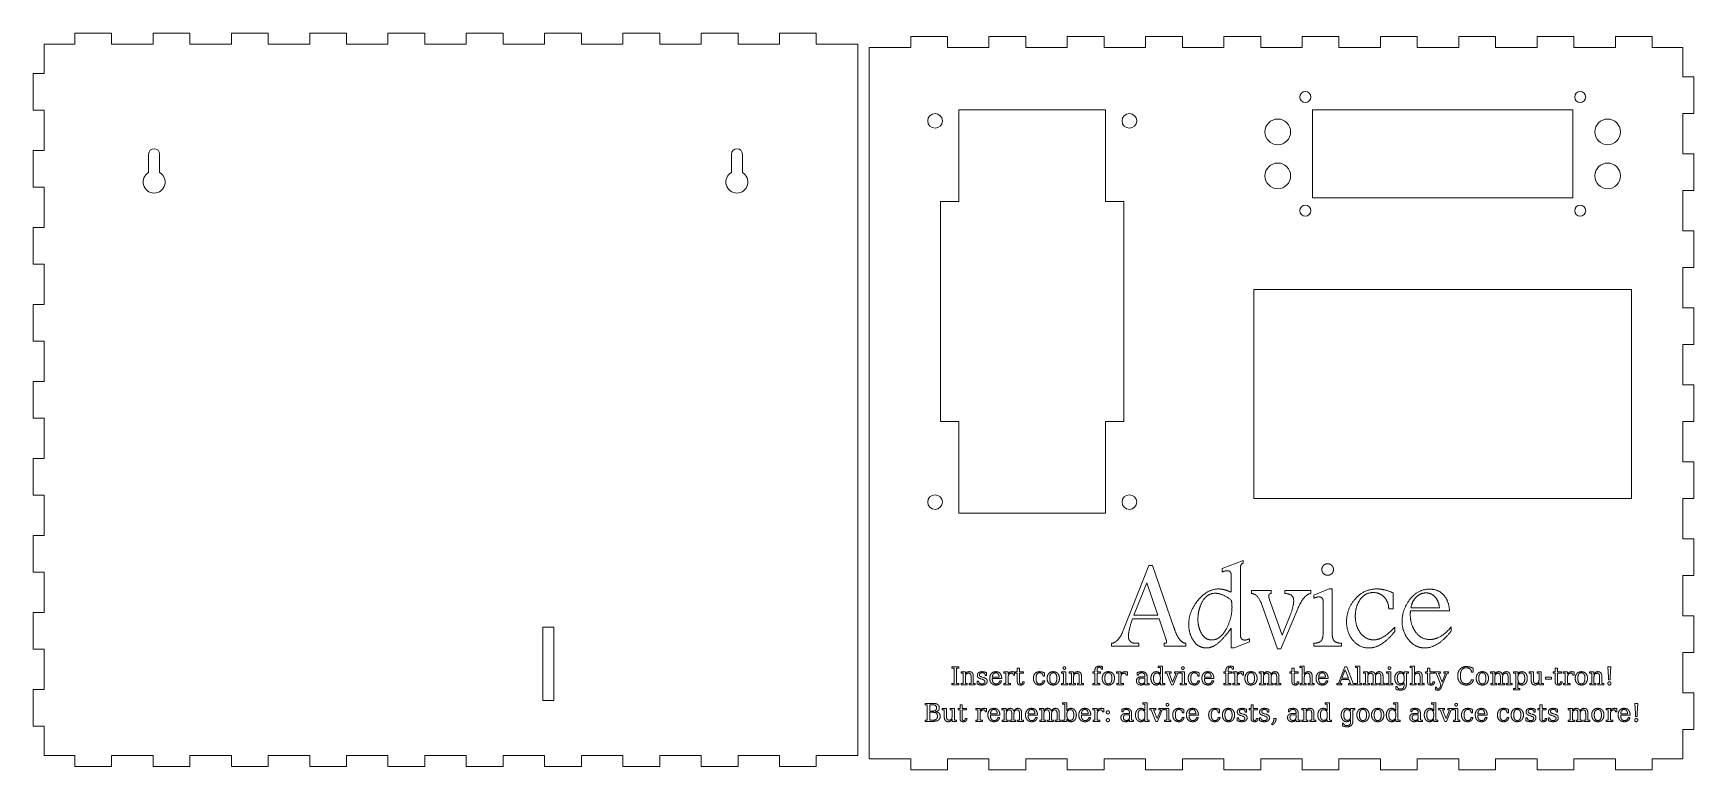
# Model space of a CAD drawing. Header units: millimetres. Extents: x 1 to 454, y 98 to 299.
import ezdxf

# ---------------------------------------------------------------- set-up
doc = ezdxf.new("R2010")
doc.units = ezdxf.units.MM
doc.layers.add('VISIBLE', color=7, linetype='Continuous', lineweight=0)

msp = doc.modelspace()

# ---------------------------------------------------------------- linework, layer by layer
at = {"layer": 'VISIBLE'}
for p, q in [((4.41, 295.64), (12.76, 295.64)), ((4.41, 287.66), (4.41, 295.64)), ((12.76, 295.64), (12.76, 298.64)), ((12.76, 298.64), (22.8, 298.64)), ((22.8, 298.64), (22.8, 295.64)), ((22.8, 295.64), (34.12, 295.64)), ((34.12, 295.64), (34.12, 298.64)), ((34.12, 298.64), (44.16, 298.64)), ((44.16, 298.64), (44.16, 295.64)), ((44.16, 295.64), (55.48, 295.64)), ((55.48, 298.64), (65.52, 298.64)), ((55.48, 295.64), (55.48, 298.64)), ((65.52, 298.64), (65.52, 295.64)), ((65.52, 295.64), (76.85, 295.64)), ((76.85, 298.64), (86.89, 298.64)), ((76.85, 295.64), (76.85, 298.64)), ((86.89, 298.64), (86.89, 295.64)), ((86.89, 295.64), (98.21, 295.64)), ((98.21, 298.64), (108.25, 298.64)), ((98.21, 295.64), (98.21, 298.64)), ((108.25, 298.64), (108.25, 295.64)), ((108.25, 295.64), (119.58, 295.64)), ((119.58, 298.64), (129.62, 298.64)), ((119.58, 295.64), (119.58, 298.64)), ((129.62, 298.64), (129.62, 295.64)), ((129.62, 295.64), (140.94, 295.64)), ((140.94, 298.64), (150.98, 298.64)), ((140.94, 295.64), (140.94, 298.64)), ((150.98, 298.64), (150.98, 295.64)), ((150.98, 295.64), (162.3, 295.64)), ((162.3, 298.64), (172.34, 298.64)), ((162.3, 295.64), (162.3, 298.64)), ((172.34, 298.64), (172.34, 295.64)), ((172.34, 295.64), (183.67, 295.64)), ((183.67, 298.64), (193.71, 298.64)), ((183.67, 295.64), (183.67, 298.64)), ((193.71, 298.64), (193.71, 295.64)), ((193.71, 295.64), (205.03, 295.64)), ((205.03, 298.64), (215.07, 298.64)), ((205.03, 295.64), (205.03, 298.64)), ((215.07, 298.64), (215.07, 295.64)), ((215.07, 295.64), (226.41, 295.64)), ((226.41, 295.64), (226.41, 101.64)), ((229.47, 100.74), (229.47, 294.74)), ((229.47, 294.74), (240.81, 294.74)), ((240.81, 294.74), (240.81, 297.74)), ((240.81, 297.74), (250.85, 297.74)), ((250.85, 297.74), (250.85, 294.74)), ((250.85, 294.74), (262.18, 294.74)), ((262.18, 297.74), (272.22, 297.74)), ((262.18, 294.74), (262.18, 297.74)), ((272.22, 297.74), (272.22, 294.74)), ((272.22, 294.74), (283.54, 294.74)), ((283.54, 297.74), (293.58, 297.74)), ((283.54, 294.74), (283.54, 297.74)), ((293.58, 297.74), (293.58, 294.74)), ((293.58, 294.74), (304.9, 294.74)), ((304.9, 297.74), (314.94, 297.74)), ((304.9, 294.74), (304.9, 297.74)), ((314.94, 297.74), (314.94, 294.74)), ((314.94, 294.74), (326.27, 294.74)), ((326.27, 297.74), (336.31, 297.74)), ((326.27, 294.74), (326.27, 297.74)), ((336.31, 297.74), (336.31, 294.74)), ((336.31, 294.74), (347.63, 294.74)), ((347.63, 297.74), (357.67, 297.74)), ((347.63, 294.74), (347.63, 297.74)), ((357.67, 297.74), (357.67, 294.74)), ((357.67, 294.74), (368.99, 294.74)), ((368.99, 297.74), (379.03, 297.74)), ((368.99, 294.74), (368.99, 297.74)), ((379.03, 297.74), (379.03, 294.74)), ((379.03, 294.74), (390.36, 294.74)), ((390.36, 297.74), (400.4, 297.74)), ((390.36, 294.74), (390.36, 297.74)), ((400.4, 297.74), (400.4, 294.74)), ((400.4, 294.74), (411.72, 294.74)), ((411.72, 297.74), (421.76, 297.74)), ((411.72, 294.74), (411.72, 297.74)), ((421.76, 297.74), (421.76, 294.74)), ((421.76, 294.74), (433.08, 294.74)), ((433.08, 294.74), (433.08, 297.74)), ((433.08, 297.74), (443.12, 297.74)), ((443.12, 297.74), (443.12, 294.74)), ((443.12, 294.74), (451.47, 294.74)), ((451.47, 294.74), (451.47, 286.76)), ((1.41, 277.62), (1.41, 287.66)), ((1.41, 287.66), (4.41, 287.66)), ((451.47, 286.76), (454.47, 286.76)), ((454.47, 286.76), (454.47, 276.72)), ((4.41, 277.62), (1.41, 277.62)), ((4.41, 266.66), (4.41, 277.62)), ((293.97, 277.74), (253.97, 277.74)), ((253.97, 277.74), (253.97, 252.74)), ((293.97, 252.74), (293.97, 277.74)), ((421.47, 277.74), (350.47, 277.74)), ((350.47, 277.74), (350.47, 253.74)), ((421.47, 253.74), (421.47, 277.74)), ((454.47, 276.72), (451.47, 276.72)), ((451.47, 276.72), (451.47, 265.76)), ((1.41, 256.62), (1.41, 266.66)), ((1.41, 266.66), (4.41, 266.66)), ((32.91, 265.64), (32.91, 260.64)), ((35.91, 260.64), (35.91, 265.64)), ((191.91, 265.64), (191.91, 260.64)), ((194.91, 260.64), (194.91, 265.64)), ((451.47, 265.76), (454.47, 265.76)), ((454.47, 265.76), (454.47, 255.72)), ((4.41, 256.62), (1.41, 256.62)), ((4.41, 245.66), (4.41, 256.62)), ((350.47, 253.74), (421.47, 253.74)), ((454.47, 255.72), (451.47, 255.72)), ((451.47, 255.72), (451.47, 244.76)), ((253.97, 252.74), (248.97, 252.74)), ((248.97, 252.74), (248.97, 192.74)), ((298.97, 252.74), (293.97, 252.74)), ((298.97, 192.74), (298.97, 252.74)), ((1.41, 235.62), (1.41, 245.66)), ((1.41, 245.66), (4.41, 245.66)), ((451.47, 244.76), (454.47, 244.76)), ((454.47, 244.76), (454.47, 234.72)), ((4.41, 235.62), (1.41, 235.62)), ((4.41, 224.66), (4.41, 235.62)), ((454.47, 234.72), (451.47, 234.72)), ((451.47, 234.72), (451.47, 223.76)), ((437.47, 228.74), (334.47, 228.74)), ((334.47, 228.74), (334.47, 171.74)), ((437.47, 171.74), (437.47, 228.74)), ((1.41, 214.62), (1.41, 224.66)), ((1.41, 224.66), (4.41, 224.66)), ((451.47, 223.76), (454.47, 223.76)), ((454.47, 223.76), (454.47, 213.72)), ((4.41, 214.62), (1.41, 214.62)), ((4.41, 203.66), (4.41, 214.62)), ((454.47, 213.72), (451.47, 213.72)), ((451.47, 213.72), (451.47, 202.76)), ((1.41, 193.62), (1.41, 203.66)), ((1.41, 203.66), (4.41, 203.66)), ((451.47, 202.76), (454.47, 202.76)), ((454.47, 202.76), (454.47, 192.72)), ((4.41, 193.62), (1.41, 193.62)), ((4.41, 182.66), (4.41, 193.62)), ((248.97, 192.74), (253.97, 192.74)), ((253.97, 192.74), (253.97, 167.74)), ((293.97, 192.74), (298.97, 192.74)), ((293.97, 167.74), (293.97, 192.74)), ((454.47, 192.72), (451.47, 192.72)), ((451.47, 192.72), (451.47, 181.76)), ((1.41, 172.62), (1.41, 182.66)), ((1.41, 182.66), (4.41, 182.66)), ((451.47, 181.76), (454.47, 181.76)), ((454.47, 181.76), (454.47, 171.72)), ((4.41, 172.62), (1.41, 172.62)), ((4.41, 161.66), (4.41, 172.62)), ((253.97, 167.74), (293.97, 167.74)), ((334.47, 171.74), (437.47, 171.74)), ((451.47, 171.72), (451.47, 160.76)), ((454.47, 171.72), (451.47, 171.72)), ((1.41, 151.62), (1.41, 161.66)), ((1.41, 161.66), (4.41, 161.66)), ((451.47, 160.76), (454.47, 160.76)), ((454.47, 160.76), (454.47, 150.72)), ((325.78, 152.6), (331.51, 154.79)), ((331.51, 154.79), (331.51, 154.1)), ((4.41, 151.62), (1.41, 151.62)), ((4.41, 140.66), (4.41, 151.62)), ((299, 136.2), (305.78, 153.47)), ((305.78, 153.47), (306.75, 153.47)), ((306.75, 153.47), (312.62, 136.57)), ((325.78, 151.69), (325.78, 152.6)), ((328.28, 146.18), (328.28, 150.63)), ((330.79, 152.98), (330.79, 134.48)), ((451.47, 150.72), (451.47, 139.76)), ((454.47, 150.72), (451.47, 150.72)), ((305.2, 148.71), (301.73, 139.92)), ((308.22, 139.92), (305.2, 148.71)), ((333.8, 146.6), (339.13, 146.6)), ((333.8, 145.81), (333.8, 146.6)), ((339.13, 146.6), (339.13, 145.81)), ((342.92, 146.6), (349.99, 146.6)), ((342.92, 145.81), (342.92, 146.6)), ((349.99, 146.6), (349.99, 145.81)), ((350.79, 145.39), (355.02, 147.06)), ((350.79, 144.54), (350.79, 145.39)), ((355.02, 147.06), (355.83, 147.06)), ((355.83, 147.06), (355.83, 134.82)), ((372.45, 145.98), (372.45, 141.66)), ((1.41, 130.62), (1.41, 140.66)), ((1.41, 140.66), (4.41, 140.66)), ((340.9, 130.69), (336.68, 142.59)), ((338.66, 144.41), (342.19, 134.48)), ((346.43, 141.65), (341.78, 130.69)), ((353.32, 134.82), (353.32, 143.86)), ((372.45, 141.66), (371.24, 141.66)), ((387.81, 141.06), (377.15, 141.06)), ((377.3, 141.88), (385.11, 141.88)), ((143.41, 136.64), (140.41, 136.64)), ((140.41, 136.64), (140.41, 116.64)), ((143.41, 116.64), (143.41, 136.64)), ((308.57, 138.9), (301.34, 138.9)), ((301.73, 139.92), (308.22, 139.92)), ((310.56, 133.14), (308.57, 138.9)), ((328.28, 130.99), (328.28, 136.32)), ((342.19, 134.48), (344.27, 139.67)), ((372.92, 136.65), (372.92, 135.5)), ((388.31, 136.69), (388.31, 135.6)), ((451.47, 139.76), (454.47, 139.76)), ((454.47, 139.76), (454.47, 129.72)), ((295.63, 131.45), (295.63, 132.24)), ((303.03, 131.45), (295.63, 131.45)), ((302.16, 132.24), (303.03, 132.24)), ((303.03, 132.24), (303.03, 131.45)), ((309.96, 132.24), (310.35, 132.24)), ((309.96, 131.45), (309.96, 132.24)), ((315.9, 131.45), (309.96, 131.45)), ((315.9, 132.24), (315.9, 131.45)), ((333.28, 132.64), (329.05, 130.99)), ((333.28, 133.48), (333.28, 132.64)), ((350.79, 131.45), (350.79, 132.24)), ((358.36, 131.45), (350.79, 131.45)), ((358.36, 132.24), (358.36, 131.45)), ((4.41, 130.62), (1.41, 130.62)), ((4.41, 119.66), (4.41, 130.62)), ((329.05, 130.99), (328.28, 130.99)), ((341.78, 130.69), (340.9, 130.69)), ((451.47, 129.72), (451.47, 118.76)), ((454.47, 129.72), (451.47, 129.72)), ((252.06, 125.46), (252.06, 125.81)), ((252.06, 125.81), (253.96, 125.81)), ((252.68, 125.46), (252.06, 125.46)), ((252.68, 121.29), (252.68, 125.46)), ((253.96, 125.46), (253.34, 125.46)), ((253.34, 125.46), (253.34, 121.29)), ((253.96, 125.81), (253.96, 125.46)), ((254.56, 124.41), (255.74, 124.41)), ((254.56, 124.06), (254.56, 124.41)), ((255.14, 124.06), (254.56, 124.06)), ((255.14, 121.29), (255.14, 124.06)), ((255.74, 124.41), (255.74, 123.79)), ((255.74, 122.87), (255.74, 121.29)), ((257.3, 121.29), (257.3, 122.96)), ((257.9, 123.15), (257.9, 121.29)), ((260.28, 122.43), (259.85, 122.58)), ((260.3, 123.03), (260.77, 122.88)), ((261.51, 123.47), (261.17, 123.47)), ((261.51, 124.22), (261.51, 123.47)), ((263.07, 122.96), (264.95, 122.96)), ((265.65, 122.61), (263.07, 122.61)), ((263.07, 122.61), (263.07, 122.59)), ((266.23, 124.07), (266.23, 124.41)), ((266.23, 124.41), (267.4, 124.41)), ((266.8, 124.07), (266.23, 124.07)), ((266.8, 121.29), (266.8, 124.07)), ((267.4, 124.41), (267.4, 123.79)), ((267.4, 122.87), (267.4, 121.29)), ((269.17, 123.55), (268.83, 123.55)), ((269.17, 124.41), (269.17, 123.55)), ((269.37, 124.06), (269.37, 124.41)), ((269.37, 124.41), (269.9, 124.41)), ((269.9, 124.06), (269.37, 124.06)), ((269.9, 125.48), (270.5, 125.48)), ((269.9, 124.41), (269.9, 125.48)), ((269.9, 121.86), (269.9, 124.06)), ((270.5, 125.48), (270.5, 124.41)), ((270.5, 124.41), (271.62, 124.41)), ((270.5, 124.06), (270.5, 121.86)), ((271.62, 124.06), (270.5, 124.06)), ((271.62, 124.41), (271.62, 124.06)), ((277.29, 123.3), (276.94, 123.3)), ((277.29, 124.19), (277.29, 123.3)), ((281.96, 124.06), (281.96, 124.41)), ((281.96, 124.41), (283.13, 124.41)), ((282.53, 124.06), (281.96, 124.06)), ((282.53, 121.29), (282.53, 124.06)), ((283.13, 124.41), (283.13, 121.29)), ((284.09, 124.06), (284.09, 124.41)), ((284.09, 124.41), (285.26, 124.41)), ((284.67, 124.06), (284.09, 124.06)), ((284.67, 121.29), (284.67, 124.06)), ((285.26, 124.41), (285.26, 123.79)), ((285.26, 122.87), (285.26, 121.29)), ((286.82, 121.29), (286.82, 122.96)), ((287.43, 123.15), (287.43, 121.29)), ((290.51, 124.06), (290.51, 124.41)), ((290.51, 124.41), (291.08, 124.41)), ((291.08, 124.06), (290.51, 124.06)), ((291.08, 124.41), (291.08, 124.84)), ((291.08, 121.29), (291.08, 124.06)), ((291.68, 124.85), (291.68, 124.41)), ((291.68, 124.41), (292.64, 124.41)), ((291.68, 124.06), (291.68, 121.29)), ((292.64, 124.06), (291.68, 124.06)), ((292.64, 124.41), (292.64, 124.06)), ((293.13, 125.2), (292.82, 125.2)), ((293.13, 125.85), (293.13, 125.2)), ((296.99, 124.07), (296.99, 124.41)), ((296.99, 124.41), (298.16, 124.41)), ((297.56, 124.07), (296.99, 124.07)), ((297.56, 121.29), (297.56, 124.07)), ((298.16, 124.41), (298.16, 123.79)), ((298.16, 122.87), (298.16, 121.29)), ((299.93, 123.55), (299.59, 123.55)), ((299.93, 124.41), (299.93, 123.55)), ((302.65, 123.53), (302.65, 124.23)), ((302.96, 123.53), (302.65, 123.53)), ((303.87, 123.11), (304.71, 123.11)), ((304.71, 122.76), (303.94, 122.76)), ((304.71, 123.11), (304.71, 123.35)), ((304.71, 122.03), (304.71, 122.76)), ((305.31, 123.11), (305.31, 121.29)), ((308.37, 125.67), (308.37, 126.01)), ((308.37, 126.01), (309.53, 126.01)), ((308.93, 125.67), (308.37, 125.67)), ((308.93, 123.87), (308.93, 125.67)), ((308.93, 122.51), (308.93, 122.85)), ((309.53, 126.01), (309.53, 121.29)), ((310.28, 124.41), (311.87, 124.41)), ((310.28, 124.06), (310.28, 124.41)), ((310.67, 124.06), (310.28, 124.06)), ((311.95, 120.95), (310.67, 124.06)), ((311.32, 124.06), (312.29, 121.68)), ((311.87, 124.06), (311.32, 124.06)), ((311.87, 124.41), (311.87, 124.06)), ((312.29, 121.68), (313.26, 124.06)), ((313.66, 124.06), (312.39, 120.95)), ((312.75, 124.06), (312.75, 124.41)), ((312.75, 124.41), (314.05, 124.41)), ((313.26, 124.06), (312.75, 124.06)), ((314.05, 124.06), (313.66, 124.06)), ((314.05, 124.41), (314.05, 124.06)), ((314.3, 124.06), (314.3, 124.41)), ((314.3, 124.41), (315.48, 124.41)), ((314.88, 124.06), (314.3, 124.06)), ((314.88, 121.29), (314.88, 124.06)), ((315.48, 124.41), (315.48, 121.29)), ((319.51, 123.3), (319.16, 123.3)), ((319.51, 124.19), (319.51, 123.3)), ((320.96, 122.96), (322.84, 122.96)), ((320.96, 122.61), (320.96, 122.59)), ((323.55, 122.61), (320.96, 122.61)), ((326.24, 124.41), (326.81, 124.41)), ((326.24, 124.06), (326.24, 124.41)), ((326.81, 124.06), (326.24, 124.06)), ((326.81, 124.41), (326.81, 124.84)), ((326.81, 121.29), (326.81, 124.06)), ((327.41, 124.85), (327.41, 124.41)), ((327.41, 124.41), (328.37, 124.41)), ((328.37, 124.06), (327.41, 124.06)), ((327.41, 124.06), (327.41, 121.29)), ((328.37, 124.41), (328.37, 124.06)), ((328.86, 125.2), (328.55, 125.2)), ((328.7, 124.07), (328.7, 124.41)), ((328.7, 124.41), (329.88, 124.41)), ((329.28, 124.07), (328.7, 124.07)), ((328.86, 125.85), (328.86, 125.2)), ((329.28, 121.29), (329.28, 124.07)), ((329.88, 124.41), (329.88, 123.79)), ((329.88, 122.87), (329.88, 121.29)), ((331.65, 123.55), (331.31, 123.55)), ((331.65, 124.41), (331.65, 123.55)), ((335.91, 124.07), (335.91, 124.41)), ((335.91, 124.41), (337.08, 124.41)), ((336.48, 124.07), (335.91, 124.07)), ((336.48, 121.29), (336.48, 124.07)), ((337.08, 124.41), (337.08, 123.79)), ((337.08, 122.87), (337.08, 121.29)), ((338.57, 121.29), (338.57, 123.1)), ((339.17, 122.87), (339.17, 121.29)), ((340.67, 121.29), (340.67, 123.08)), ((341.27, 123.15), (341.27, 121.29)), ((344.3, 124.06), (344.3, 124.41)), ((344.3, 124.41), (344.83, 124.41)), ((344.83, 124.06), (344.3, 124.06)), ((344.83, 124.41), (344.83, 125.48)), ((344.83, 125.48), (345.43, 125.48)), ((344.83, 121.86), (344.83, 124.06)), ((345.43, 125.48), (345.43, 124.41)), ((345.43, 124.41), (346.56, 124.41)), ((345.43, 124.06), (345.43, 121.86)), ((346.56, 124.06), (345.43, 124.06)), ((346.56, 124.41), (346.56, 124.06)), ((347.03, 125.67), (347.03, 126.01)), ((347.03, 126.01), (348.2, 126.01)), ((347.6, 125.67), (347.03, 125.67)), ((347.6, 121.29), (347.6, 125.67)), ((348.2, 126.01), (348.2, 123.79)), ((348.2, 122.87), (348.2, 121.29)), ((349.76, 121.29), (349.76, 122.96)), ((350.36, 123.15), (350.36, 121.29)), ((352.11, 122.96), (353.99, 122.96)), ((354.7, 122.61), (352.11, 122.61)), ((352.11, 122.61), (352.11, 122.59)), ((357.53, 121.29), (359.27, 125.81)), ((358.35, 122.36), (357.94, 121.29)), ((360.39, 122.36), (358.35, 122.36)), ((359.37, 125.02), (358.48, 122.71)), ((358.48, 122.71), (360.27, 122.71)), ((359.27, 125.81), (359.81, 125.81)), ((360.27, 122.71), (359.37, 125.02)), ((359.81, 125.81), (361.55, 121.29)), ((360.8, 121.29), (360.39, 122.36)), ((362.15, 125.67), (362.15, 126.01)), ((362.15, 126.01), (363.33, 126.01)), ((362.73, 125.67), (362.15, 125.67)), ((362.73, 121.29), (362.73, 125.67)), ((363.33, 126.01), (363.33, 121.29)), ((364.33, 124.07), (364.33, 124.41)), ((364.33, 124.41), (365.5, 124.41)), ((364.91, 124.07), (364.33, 124.07)), ((364.91, 121.29), (364.91, 124.07)), ((365.5, 124.41), (365.5, 123.79)), ((365.5, 122.87), (365.5, 121.29)), ((367, 121.29), (367, 123.1)), ((367.6, 122.87), (367.6, 121.29)), ((369.09, 121.29), (369.09, 123.08)), ((369.69, 123.15), (369.69, 121.29)), ((370.65, 124.06), (370.65, 124.41)), ((370.65, 124.41), (371.83, 124.41)), ((371.23, 124.06), (370.65, 124.06)), ((371.23, 121.29), (371.23, 124.06)), ((371.83, 124.41), (371.83, 121.29)), ((375.45, 124.41), (376.62, 124.41)), ((375.45, 123.87), (375.45, 124.41)), ((375.45, 122.5), (375.45, 122.85)), ((376.05, 124.06), (376.05, 121.02)), ((376.62, 124.06), (376.05, 124.06)), ((376.62, 124.41), (376.62, 124.06)), ((377.05, 126.01), (378.23, 126.01)), ((377.05, 125.67), (377.05, 126.01)), ((377.63, 125.67), (377.05, 125.67)), ((377.63, 121.29), (377.63, 125.67)), ((378.23, 126.01), (378.23, 123.79)), ((378.23, 122.87), (378.23, 121.29)), ((379.79, 121.29), (379.79, 122.96)), ((380.39, 123.15), (380.39, 121.29)), ((381.3, 124.41), (381.83, 124.41)), ((381.3, 124.06), (381.3, 124.41)), ((381.83, 124.06), (381.3, 124.06)), ((381.83, 125.48), (382.43, 125.48)), ((381.83, 124.41), (381.83, 125.48)), ((381.83, 121.86), (381.83, 124.06)), ((382.43, 125.48), (382.43, 124.41)), ((382.43, 124.41), (383.56, 124.41)), ((383.56, 124.06), (382.43, 124.06)), ((382.43, 124.06), (382.43, 121.86)), ((383.56, 124.41), (383.56, 124.06)), ((383.77, 124.41), (385.36, 124.41)), ((383.77, 124.06), (383.77, 124.41)), ((384.16, 124.06), (383.77, 124.06)), ((385.45, 120.89), (384.16, 124.06)), ((385.36, 124.06), (384.81, 124.06)), ((384.81, 124.06), (385.78, 121.68)), ((385.36, 124.41), (385.36, 124.06)), ((387.15, 124.06), (385.56, 120.16)), ((385.78, 121.68), (386.75, 124.06)), ((386.24, 124.41), (387.53, 124.41)), ((386.24, 124.06), (386.24, 124.41)), ((386.75, 124.06), (386.24, 124.06)), ((387.53, 124.06), (387.15, 124.06)), ((387.53, 124.41), (387.53, 124.06)), ((394.24, 124.35), (393.87, 124.35)), ((394.24, 125.47), (394.24, 124.35)), ((399.03, 124.07), (399.03, 124.41)), ((399.03, 124.41), (400.2, 124.41)), ((399.6, 124.07), (399.03, 124.07)), ((399.6, 121.29), (399.6, 124.07)), ((400.2, 124.41), (400.2, 123.79)), ((400.2, 122.87), (400.2, 121.29)), ((401.7, 121.29), (401.7, 123.1)), ((402.3, 122.87), (402.3, 121.29)), ((403.79, 121.29), (403.79, 123.08)), ((404.39, 123.15), (404.39, 121.29)), ((405.31, 124.41), (406.48, 124.41)), ((405.31, 124.06), (405.31, 124.41)), ((405.88, 124.06), (405.31, 124.06)), ((405.88, 119.91), (405.88, 124.06)), ((406.48, 124.41), (406.48, 123.87)), ((406.48, 122.85), (406.48, 122.5)), ((409.56, 124.06), (409.56, 124.41)), ((409.56, 124.41), (410.7, 124.41)), ((410.1, 124.06), (409.56, 124.06)), ((410.1, 122.21), (410.1, 124.06)), ((410.7, 124.41), (410.7, 122.39)), ((411.74, 124.41), (412.86, 124.41)), ((411.74, 124.06), (411.74, 124.41)), ((412.26, 124.06), (411.74, 124.06)), ((412.26, 122.49), (412.26, 124.06)), ((412.86, 124.41), (412.86, 121.29)), ((413.97, 122.99), (415.64, 122.99)), ((413.97, 122.48), (413.97, 122.99)), ((415.64, 122.48), (413.97, 122.48)), ((415.64, 122.99), (415.64, 122.48)), ((416.12, 124.41), (416.65, 124.41)), ((416.12, 124.06), (416.12, 124.41)), ((416.65, 124.06), (416.12, 124.06)), ((416.65, 125.48), (417.25, 125.48)), ((416.65, 124.41), (416.65, 125.48)), ((416.65, 121.86), (416.65, 124.06)), ((417.25, 125.48), (417.25, 124.41)), ((417.25, 124.41), (418.38, 124.41)), ((417.25, 124.06), (417.25, 121.86)), ((418.38, 124.06), (417.25, 124.06)), ((418.38, 124.41), (418.38, 124.06)), ((418.85, 124.07), (418.85, 124.41)), ((418.85, 124.41), (420.02, 124.41)), ((419.42, 124.07), (418.85, 124.07)), ((419.42, 121.29), (419.42, 124.07)), ((420.02, 124.41), (420.02, 123.79)), ((420.02, 122.87), (420.02, 121.29)), ((421.79, 123.55), (421.45, 123.55)), ((421.79, 124.41), (421.79, 123.55)), ((426.05, 124.06), (426.05, 124.41)), ((426.05, 124.41), (427.22, 124.41)), ((426.62, 124.06), (426.05, 124.06)), ((426.62, 121.29), (426.62, 124.06)), ((427.22, 124.41), (427.22, 123.79)), ((427.22, 122.87), (427.22, 121.29)), ((428.78, 121.29), (428.78, 122.96)), ((429.38, 123.15), (429.38, 121.29)), ((431.24, 123.13), (431.02, 125.81)), ((431.02, 125.81), (431.87, 125.81)), ((431.24, 122.31), (431.24, 123.13)), ((431.87, 125.81), (431.64, 123.13)), ((431.64, 123.13), (431.64, 122.31)), ((1.41, 109.62), (1.41, 119.66)), ((1.41, 119.66), (4.41, 119.66)), ((252.06, 121.29), (252.68, 121.29)), ((252.06, 120.95), (252.06, 121.29)), ((253.96, 120.95), (252.06, 120.95)), ((253.34, 121.29), (253.96, 121.29)), ((253.96, 121.29), (253.96, 120.95)), ((254.6, 121.29), (255.14, 121.29)), ((254.6, 120.95), (254.6, 121.29)), ((256.26, 120.95), (254.6, 120.95)), ((255.74, 121.29), (256.26, 121.29)), ((256.26, 121.29), (256.26, 120.95)), ((256.78, 120.95), (256.78, 121.29)), ((256.78, 121.29), (257.3, 121.29)), ((258.43, 120.95), (256.78, 120.95)), ((257.9, 121.29), (258.43, 121.29)), ((258.43, 121.29), (258.43, 120.95)), ((258.99, 121.94), (259.34, 121.94)), ((258.99, 121.14), (258.99, 121.94)), ((265.12, 121.99), (265.6, 121.99)), ((266.26, 120.95), (266.26, 121.29)), ((266.26, 121.29), (266.8, 121.29)), ((268.09, 120.95), (266.26, 120.95)), ((267.4, 121.29), (268.09, 121.29)), ((268.09, 121.29), (268.09, 120.95)), ((271.35, 121.76), (271.8, 121.76)), ((276.92, 121.98), (277.4, 121.98)), ((281.96, 121.29), (282.53, 121.29)), ((281.96, 120.95), (281.96, 121.29)), ((283.7, 120.95), (281.96, 120.95)), ((283.13, 121.29), (283.7, 121.29)), ((283.7, 121.29), (283.7, 120.95)), ((284.13, 121.29), (284.67, 121.29)), ((284.13, 120.95), (284.13, 121.29)), ((285.78, 120.95), (284.13, 120.95)), ((285.26, 121.29), (285.78, 121.29)), ((285.78, 121.29), (285.78, 120.95)), ((286.31, 120.95), (286.31, 121.29)), ((286.31, 121.29), (286.82, 121.29)), ((287.96, 120.95), (286.31, 120.95)), ((287.43, 121.29), (287.96, 121.29)), ((287.96, 121.29), (287.96, 120.95)), ((290.51, 120.95), (290.51, 121.29)), ((290.51, 121.29), (291.08, 121.29)), ((292.45, 120.95), (290.51, 120.95)), ((291.68, 121.29), (292.45, 121.29)), ((292.45, 121.29), (292.45, 120.95)), ((297.02, 120.95), (297.02, 121.29)), ((297.02, 121.29), (297.56, 121.29)), ((298.85, 120.95), (297.02, 120.95)), ((298.16, 121.29), (298.85, 121.29)), ((298.85, 121.29), (298.85, 120.95)), ((304.71, 120.95), (304.71, 121.32)), ((305.84, 120.95), (304.71, 120.95)), ((305.31, 121.29), (305.84, 121.29)), ((305.84, 121.29), (305.84, 120.95)), ((308.93, 120.95), (308.93, 121.49)), ((310.11, 120.95), (308.93, 120.95)), ((309.53, 121.29), (310.11, 121.29)), ((310.11, 121.29), (310.11, 120.95)), ((312.39, 120.95), (311.95, 120.95)), ((314.3, 121.29), (314.88, 121.29)), ((314.3, 120.95), (314.3, 121.29)), ((316.04, 120.95), (314.3, 120.95)), ((315.48, 121.29), (316.04, 121.29)), ((316.04, 121.29), (316.04, 120.95)), ((319.14, 121.98), (319.62, 121.98)), ((323.01, 121.99), (323.49, 121.99)), ((326.24, 120.95), (326.24, 121.29)), ((326.24, 121.29), (326.81, 121.29)), ((328.18, 120.95), (326.24, 120.95)), ((327.41, 121.29), (328.18, 121.29)), ((328.18, 121.29), (328.18, 120.95)), ((328.74, 120.95), (328.74, 121.29)), ((328.74, 121.29), (329.28, 121.29)), ((330.57, 120.95), (328.74, 120.95)), ((329.88, 121.29), (330.57, 121.29)), ((330.57, 121.29), (330.57, 120.95)), ((335.94, 121.29), (336.48, 121.29)), ((335.94, 120.95), (335.94, 121.29)), ((337.6, 120.95), (335.94, 120.95)), ((337.08, 121.29), (337.6, 121.29)), ((337.6, 121.29), (337.6, 120.95)), ((338.05, 121.29), (338.57, 121.29)), ((338.05, 120.95), (338.05, 121.29)), ((339.69, 120.95), (338.05, 120.95)), ((339.17, 121.29), (339.69, 121.29)), ((339.69, 121.29), (339.69, 120.95)), ((340.15, 121.29), (340.67, 121.29)), ((340.15, 120.95), (340.15, 121.29)), ((341.81, 120.95), (340.15, 120.95)), ((341.27, 121.29), (341.81, 121.29)), ((341.81, 121.29), (341.81, 120.95)), ((346.28, 121.76), (346.74, 121.76)), ((347.06, 120.95), (347.06, 121.29)), ((347.06, 121.29), (347.6, 121.29)), ((348.72, 120.95), (347.06, 120.95)), ((348.2, 121.29), (348.72, 121.29)), ((348.72, 121.29), (348.72, 120.95)), ((349.24, 120.95), (349.24, 121.29)), ((349.24, 121.29), (349.76, 121.29)), ((350.9, 120.95), (349.24, 120.95)), ((350.36, 121.29), (350.9, 121.29)), ((350.9, 121.29), (350.9, 120.95)), ((354.16, 121.99), (354.64, 121.99)), ((357.11, 120.95), (357.11, 121.29)), ((357.11, 121.29), (357.53, 121.29)), ((358.47, 120.95), (357.11, 120.95)), ((357.94, 121.29), (358.47, 121.29)), ((358.47, 121.29), (358.47, 120.95)), ((360.26, 121.29), (360.8, 121.29)), ((360.26, 120.95), (360.26, 121.29)), ((362.03, 120.95), (360.26, 120.95)), ((361.55, 121.29), (362.03, 121.29)), ((362.03, 121.29), (362.03, 120.95)), ((362.15, 120.95), (362.15, 121.29)), ((362.15, 121.29), (362.73, 121.29)), ((363.89, 120.95), (362.15, 120.95)), ((363.33, 121.29), (363.89, 121.29)), ((363.89, 121.29), (363.89, 120.95)), ((364.37, 121.29), (364.91, 121.29)), ((364.37, 120.95), (364.37, 121.29)), ((366.02, 120.95), (364.37, 120.95)), ((365.5, 121.29), (366.02, 121.29)), ((366.02, 121.29), (366.02, 120.95)), ((366.48, 121.29), (367, 121.29)), ((366.48, 120.95), (366.48, 121.29)), ((368.12, 120.95), (366.48, 120.95)), ((367.6, 121.29), (368.12, 121.29)), ((368.12, 121.29), (368.12, 120.95)), ((368.57, 120.95), (368.57, 121.29)), ((368.57, 121.29), (369.09, 121.29)), ((370.23, 120.95), (368.57, 120.95)), ((369.69, 121.29), (370.23, 121.29)), ((370.23, 121.29), (370.23, 120.95)), ((370.65, 120.95), (370.65, 121.29)), ((370.65, 121.29), (371.23, 121.29)), ((372.39, 120.95), (370.65, 120.95)), ((371.83, 121.29), (372.39, 121.29)), ((372.39, 121.29), (372.39, 120.95)), ((373.21, 120.44), (373.53, 120.44)), ((373.21, 119.71), (373.21, 120.44)), ((375.45, 121.02), (375.45, 121.49)), ((377.09, 121.29), (377.63, 121.29)), ((377.09, 120.95), (377.09, 121.29)), ((378.75, 120.95), (377.09, 120.95)), ((378.23, 121.29), (378.75, 121.29)), ((378.75, 121.29), (378.75, 120.95)), ((379.27, 120.95), (379.27, 121.29)), ((379.27, 121.29), (379.79, 121.29)), ((380.92, 120.95), (379.27, 120.95)), ((380.39, 121.29), (380.92, 121.29)), ((380.92, 121.29), (380.92, 120.95)), ((383.28, 121.76), (383.74, 121.76)), ((384, 119.56), (384, 120.23)), ((384, 120.23), (384.31, 120.23)), ((385.23, 120.31), (385.45, 120.89)), ((393.77, 122.23), (394.37, 122.23)), ((399.06, 120.95), (399.06, 121.29)), ((399.06, 121.29), (399.6, 121.29)), ((400.72, 120.95), (399.06, 120.95)), ((400.2, 121.29), (400.72, 121.29)), ((400.72, 121.29), (400.72, 120.95)), ((401.18, 121.29), (401.7, 121.29)), ((401.18, 120.95), (401.18, 121.29)), ((402.82, 120.95), (401.18, 120.95)), ((402.3, 121.29), (402.82, 121.29)), ((402.82, 121.29), (402.82, 120.95)), ((403.27, 121.29), (403.79, 121.29)), ((403.27, 120.95), (403.27, 121.29)), ((404.93, 120.95), (403.27, 120.95)), ((404.39, 121.29), (404.93, 121.29)), ((404.93, 121.29), (404.93, 120.95)), ((405.31, 119.91), (405.88, 119.91)), ((405.31, 119.56), (405.31, 119.91)), ((407.05, 119.56), (405.31, 119.56)), ((406.48, 121.49), (406.48, 119.91)), ((406.48, 119.91), (407.05, 119.91)), ((407.05, 119.91), (407.05, 119.56)), ((412.26, 120.95), (412.26, 121.56)), ((413.43, 120.95), (412.26, 120.95)), ((412.86, 121.29), (413.43, 121.29)), ((413.43, 121.29), (413.43, 120.95)), ((418.1, 121.76), (418.56, 121.76)), ((418.88, 120.95), (418.88, 121.29)), ((418.88, 121.29), (419.42, 121.29)), ((420.71, 120.95), (418.88, 120.95)), ((420.02, 121.29), (420.71, 121.29)), ((420.71, 121.29), (420.71, 120.95)), ((426.08, 121.29), (426.62, 121.29)), ((426.08, 120.95), (426.08, 121.29)), ((427.74, 120.95), (426.08, 120.95)), ((427.22, 121.29), (427.74, 121.29)), ((427.74, 121.29), (427.74, 120.95)), ((428.26, 120.95), (428.26, 121.29)), ((428.26, 121.29), (428.78, 121.29)), ((429.92, 120.95), (428.26, 120.95)), ((429.38, 121.29), (429.92, 121.29)), ((429.92, 121.29), (429.92, 120.95)), ((431.64, 122.31), (431.24, 122.31)), ((451.47, 118.76), (454.47, 118.76)), ((454.47, 118.76), (454.47, 108.72)), ((140.41, 116.64), (143.41, 116.64)), ((244.73, 115.46), (244.73, 115.81)), ((244.73, 115.81), (247.12, 115.81)), ((245.34, 115.46), (244.73, 115.46)), ((245.34, 111.29), (245.34, 115.46)), ((246.01, 115.46), (246.01, 113.75)), ((246.83, 115.46), (246.01, 115.46)), ((246.01, 113.75), (246.83, 113.75)), ((246.01, 113.41), (246.01, 111.29)), ((246.98, 113.41), (246.01, 113.41)), ((249.44, 114.41), (250.58, 114.41)), ((249.44, 114.06), (249.44, 114.41)), ((249.98, 114.06), (249.44, 114.06)), ((249.98, 112.21), (249.98, 114.06)), ((250.58, 114.41), (250.58, 112.39)), ((251.62, 114.41), (252.74, 114.41)), ((251.62, 114.06), (251.62, 114.41)), ((252.14, 114.06), (251.62, 114.06)), ((252.14, 112.49), (252.14, 114.06)), ((252.74, 114.41), (252.74, 111.29)), ((253.75, 114.06), (253.75, 114.41)), ((253.75, 114.41), (254.27, 114.41)), ((254.27, 114.06), (253.75, 114.06)), ((254.27, 115.48), (254.88, 115.48)), ((254.27, 114.41), (254.27, 115.48)), ((254.27, 111.86), (254.27, 114.06)), ((254.88, 115.48), (254.88, 114.41)), ((254.88, 114.41), (256, 114.41)), ((256, 114.06), (254.88, 114.06)), ((254.88, 114.06), (254.88, 111.86)), ((256, 114.41), (256, 114.06)), ((258.59, 114.41), (259.76, 114.41)), ((258.59, 114.07), (258.59, 114.41)), ((259.16, 114.07), (258.59, 114.07)), ((259.16, 111.29), (259.16, 114.07)), ((259.76, 114.41), (259.76, 113.79)), ((261.54, 113.55), (261.19, 113.55)), ((261.54, 114.41), (261.54, 113.55)), ((265.72, 114.41), (266.9, 114.41)), ((265.72, 114.07), (265.72, 114.41)), ((266.3, 114.07), (265.72, 114.07)), ((266.3, 111.29), (266.3, 114.07)), ((266.9, 114.41), (266.9, 113.79)), ((275.99, 114.07), (275.99, 114.41)), ((275.99, 114.41), (277.16, 114.41)), ((276.57, 114.07), (275.99, 114.07)), ((276.57, 111.29), (276.57, 114.07)), ((277.16, 114.41), (277.16, 113.79)), ((282.27, 116.01), (283.44, 116.01)), ((282.27, 115.67), (282.27, 116.01)), ((282.84, 115.67), (282.27, 115.67)), ((282.84, 111.29), (282.84, 115.67)), ((283.44, 116.01), (283.44, 113.87)), ((290.53, 114.07), (290.53, 114.41)), ((290.53, 114.41), (291.7, 114.41)), ((291.1, 114.07), (290.53, 114.07)), ((291.1, 111.29), (291.1, 114.07)), ((291.7, 114.41), (291.7, 113.79)), ((293.47, 113.55), (293.13, 113.55)), ((293.47, 114.41), (293.47, 113.55)), ((298.44, 113.53), (298.44, 114.23)), ((298.75, 113.53), (298.44, 113.53)), ((300.5, 113.11), (300.5, 113.35)), ((304.15, 115.67), (304.15, 116.01)), ((304.15, 116.01), (305.32, 116.01)), ((304.72, 115.67), (304.15, 115.67)), ((304.72, 113.87), (304.72, 115.67)), ((305.32, 116.01), (305.32, 111.29)), ((306.06, 114.41), (307.66, 114.41)), ((306.06, 114.06), (306.06, 114.41)), ((306.46, 114.06), (306.06, 114.06)), ((307.73, 110.95), (306.46, 114.06)), ((307.1, 114.06), (308.08, 111.68)), ((307.66, 114.06), (307.1, 114.06)), ((307.66, 114.41), (307.66, 114.06)), ((308.08, 111.68), (309.05, 114.06)), ((309.44, 114.06), (308.17, 110.95)), ((308.53, 114.06), (308.53, 114.41)), ((308.53, 114.41), (309.83, 114.41)), ((309.05, 114.06), (308.53, 114.06)), ((309.83, 114.06), (309.44, 114.06)), ((309.83, 114.41), (309.83, 114.06)), ((310.09, 114.41), (311.26, 114.41)), ((310.09, 114.06), (310.09, 114.41)), ((310.66, 114.06), (310.09, 114.06)), ((310.66, 111.29), (310.66, 114.06)), ((311.26, 114.41), (311.26, 111.29)), ((315.3, 113.3), (314.95, 113.3)), ((315.3, 114.19), (315.3, 113.3)), ((325.1, 113.3), (324.75, 113.3)), ((325.1, 114.19), (325.1, 113.3)), ((332.42, 113.47), (332.08, 113.47)), ((332.42, 114.22), (332.42, 113.47)), ((333.15, 114.41), (333.67, 114.41)), ((333.15, 114.06), (333.15, 114.41)), ((333.67, 114.06), (333.15, 114.06)), ((333.67, 114.41), (333.67, 115.48)), ((333.67, 115.48), (334.28, 115.48)), ((333.67, 111.86), (333.67, 114.06)), ((334.28, 115.48), (334.28, 114.41)), ((334.28, 114.41), (335.4, 114.41)), ((334.28, 114.06), (334.28, 111.86)), ((335.4, 114.06), (334.28, 114.06)), ((335.4, 114.41), (335.4, 114.06)), ((338.53, 113.47), (338.18, 113.47)), ((338.53, 114.22), (338.53, 113.47)), ((343.89, 113.53), (343.89, 114.23)), ((344.2, 113.53), (343.89, 113.53)), ((345.95, 113.11), (345.95, 113.35)), ((347.51, 114.41), (348.68, 114.41)), ((347.51, 114.06), (347.51, 114.41)), ((348.08, 114.06), (347.51, 114.06)), ((348.08, 111.29), (348.08, 114.06)), ((348.68, 114.41), (348.68, 113.79)), ((353.9, 116.01), (355.06, 116.01)), ((353.9, 115.67), (353.9, 116.01)), ((354.47, 115.67), (353.9, 115.67)), ((354.47, 113.87), (354.47, 115.67)), ((355.06, 116.01), (355.06, 111.29)), ((360.85, 113.87), (360.85, 114.41)), ((360.85, 114.41), (362.02, 114.41)), ((361.45, 114.06), (361.45, 111.02)), ((362.02, 114.06), (361.45, 114.06)), ((362.02, 114.41), (362.02, 114.06)), ((372.58, 116.01), (373.75, 116.01)), ((372.58, 115.67), (372.58, 116.01)), ((373.15, 115.67), (372.58, 115.67)), ((373.15, 113.87), (373.15, 115.67)), ((373.75, 116.01), (373.75, 111.29)), ((377.23, 113.53), (377.23, 114.23)), ((377.54, 113.53), (377.23, 113.53)), ((379.29, 113.11), (379.29, 113.35)), ((382.94, 116.01), (384.11, 116.01)), ((382.94, 115.67), (382.94, 116.01)), ((383.51, 115.67), (382.94, 115.67)), ((383.51, 113.87), (383.51, 115.67)), ((384.11, 116.01), (384.11, 111.29)), ((384.85, 114.06), (384.85, 114.41)), ((384.85, 114.41), (386.45, 114.41)), ((385.25, 114.06), (384.85, 114.06)), ((386.52, 110.95), (385.25, 114.06)), ((386.45, 114.06), (385.89, 114.06)), ((385.89, 114.06), (386.87, 111.68)), ((386.45, 114.41), (386.45, 114.06)), ((386.87, 111.68), (387.84, 114.06)), ((388.23, 114.06), (386.96, 110.95)), ((387.32, 114.41), (388.62, 114.41)), ((387.32, 114.06), (387.32, 114.41)), ((387.84, 114.06), (387.32, 114.06)), ((388.62, 114.06), (388.23, 114.06)), ((388.62, 114.41), (388.62, 114.06)), ((388.88, 114.41), (390.05, 114.41)), ((388.88, 114.06), (388.88, 114.41)), ((389.45, 114.06), (388.88, 114.06)), ((389.45, 111.29), (389.45, 114.06)), ((390.05, 114.41), (390.05, 111.29)), ((394.08, 113.3), (393.74, 113.3)), ((394.08, 114.19), (394.08, 113.3)), ((403.88, 113.3), (403.54, 113.3)), ((403.88, 114.19), (403.88, 113.3)), ((411.21, 113.47), (410.87, 113.47)), ((411.21, 114.22), (411.21, 113.47)), ((411.94, 114.06), (411.94, 114.41)), ((411.94, 114.41), (412.46, 114.41)), ((412.46, 114.06), (411.94, 114.06)), ((412.46, 114.41), (412.46, 115.48)), ((412.46, 115.48), (413.07, 115.48)), ((412.46, 111.86), (412.46, 114.06)), ((413.07, 115.48), (413.07, 114.41)), ((413.07, 114.41), (414.19, 114.41)), ((413.07, 114.06), (413.07, 111.86)), ((414.19, 114.06), (413.07, 114.06)), ((414.19, 114.41), (414.19, 114.06)), ((417.31, 113.47), (416.97, 113.47)), ((417.31, 114.22), (417.31, 113.47)), ((420.2, 114.07), (420.2, 114.41)), ((420.2, 114.41), (421.38, 114.41)), ((420.78, 114.07), (420.2, 114.07)), ((420.78, 111.29), (420.78, 114.07)), ((421.38, 114.41), (421.38, 113.79)), ((430.54, 114.07), (430.54, 114.41)), ((430.54, 114.41), (431.71, 114.41)), ((431.11, 114.07), (430.54, 114.07)), ((431.11, 111.29), (431.11, 114.07)), ((431.71, 114.41), (431.71, 113.79)), ((433.49, 113.55), (433.14, 113.55)), ((433.49, 114.41), (433.49, 113.55)), ((438.57, 113.13), (438.36, 115.81)), ((438.36, 115.81), (439.2, 115.81)), ((439.2, 115.81), (438.98, 113.13)), ((4.41, 109.62), (1.41, 109.62)), ((4.41, 101.64), (4.41, 109.62)), ((244.73, 110.95), (244.73, 111.29)), ((244.73, 111.29), (245.34, 111.29)), ((246.97, 110.95), (244.73, 110.95)), ((246.01, 111.29), (246.98, 111.29)), ((252.14, 110.95), (252.14, 111.56)), ((253.31, 110.95), (252.14, 110.95)), ((252.74, 111.29), (253.31, 111.29)), ((253.31, 111.29), (253.31, 110.95)), ((255.73, 111.76), (256.18, 111.76)), ((258.62, 110.95), (258.62, 111.29)), ((258.62, 111.29), (259.16, 111.29)), ((260.45, 110.95), (258.62, 110.95)), ((259.76, 112.87), (259.76, 111.29)), ((259.76, 111.29), (260.45, 111.29)), ((260.45, 111.29), (260.45, 110.95)), ((262.57, 112.96), (264.45, 112.96)), ((265.15, 112.61), (262.57, 112.61)), ((262.57, 112.61), (262.57, 112.59)), ((264.61, 111.99), (265.09, 111.99)), ((265.76, 111.29), (266.3, 111.29)), ((265.76, 110.95), (265.76, 111.29)), ((267.42, 110.95), (265.76, 110.95)), ((266.9, 112.87), (266.9, 111.29)), ((266.9, 111.29), (267.42, 111.29)), ((267.42, 111.29), (267.42, 110.95)), ((267.87, 111.29), (268.39, 111.29)), ((267.87, 110.95), (267.87, 111.29)), ((269.51, 110.95), (267.87, 110.95)), ((268.39, 111.29), (268.39, 113.1)), ((268.99, 112.87), (268.99, 111.29)), ((268.99, 111.29), (269.51, 111.29)), ((269.51, 111.29), (269.51, 110.95)), ((269.97, 110.95), (269.97, 111.29)), ((269.97, 111.29), (270.49, 111.29)), ((271.62, 110.95), (269.97, 110.95)), ((270.49, 111.29), (270.49, 113.08)), ((271.08, 113.15), (271.08, 111.29)), ((271.08, 111.29), (271.62, 111.29)), ((271.62, 111.29), (271.62, 110.95)), ((272.84, 112.96), (274.71, 112.96)), ((272.84, 112.61), (272.84, 112.59)), ((275.42, 112.61), (272.84, 112.61)), ((274.88, 111.99), (275.36, 111.99)), ((276.03, 111.29), (276.57, 111.29)), ((276.03, 110.95), (276.03, 111.29)), ((277.68, 110.95), (276.03, 110.95)), ((277.16, 112.87), (277.16, 111.29)), ((277.16, 111.29), (277.68, 111.29)), ((277.68, 111.29), (277.68, 110.95)), ((278.14, 111.29), (278.66, 111.29)), ((278.14, 110.95), (278.14, 111.29)), ((279.78, 110.95), (278.14, 110.95)), ((278.66, 111.29), (278.66, 113.1)), ((279.26, 112.87), (279.26, 111.29)), ((279.26, 111.29), (279.78, 111.29)), ((279.78, 111.29), (279.78, 110.95)), ((280.23, 110.95), (280.23, 111.29)), ((280.23, 111.29), (280.75, 111.29)), ((281.89, 110.95), (280.23, 110.95)), ((280.75, 111.29), (280.75, 113.08)), ((281.35, 113.15), (281.35, 111.29)), ((281.35, 111.29), (281.89, 111.29)), ((281.89, 111.29), (281.89, 110.95)), ((282.27, 110.95), (282.27, 111.29)), ((282.27, 111.29), (282.84, 111.29)), ((283.44, 110.95), (282.27, 110.95)), ((283.44, 112.85), (283.44, 112.51)), ((283.44, 111.49), (283.44, 110.95)), ((287.38, 112.96), (289.25, 112.96)), ((289.96, 112.61), (287.38, 112.61)), ((287.38, 112.61), (287.38, 112.59)), ((289.42, 111.99), (289.9, 111.99)), ((290.56, 110.95), (290.56, 111.29)), ((290.56, 111.29), (291.1, 111.29)), ((292.39, 110.95), (290.56, 110.95)), ((291.7, 112.87), (291.7, 111.29)), ((291.7, 111.29), (292.39, 111.29)), ((292.39, 111.29), (292.39, 110.95)), ((299.66, 113.11), (300.5, 113.11)), ((300.5, 112.76), (299.72, 112.76)), ((300.5, 112.03), (300.5, 112.76)), ((300.5, 110.95), (300.5, 111.32)), ((301.63, 110.95), (300.5, 110.95)), ((301.09, 113.11), (301.09, 111.29)), ((301.09, 111.29), (301.63, 111.29)), ((301.63, 111.29), (301.63, 110.95)), ((304.72, 112.51), (304.72, 112.85)), ((304.72, 110.95), (304.72, 111.49)), ((305.89, 110.95), (304.72, 110.95)), ((305.32, 111.29), (305.89, 111.29)), ((305.89, 111.29), (305.89, 110.95)), ((308.17, 110.95), (307.73, 110.95)), ((310.09, 111.29), (310.66, 111.29)), ((310.09, 110.95), (310.09, 111.29)), ((311.83, 110.95), (310.09, 110.95)), ((311.26, 111.29), (311.83, 111.29)), ((311.83, 111.29), (311.83, 110.95)), ((314.93, 111.98), (315.41, 111.98)), ((316.75, 112.96), (318.63, 112.96)), ((316.75, 112.61), (316.75, 112.59)), ((319.33, 112.61), (316.75, 112.61)), ((318.79, 111.99), (319.27, 111.99)), ((324.73, 111.98), (325.21, 111.98)), ((329.91, 111.94), (330.25, 111.94)), ((329.91, 111.14), (329.91, 111.94)), ((331.19, 112.43), (330.76, 112.58)), ((331.21, 113.03), (331.69, 112.88)), ((335.13, 111.76), (335.58, 111.76)), ((336.01, 111.94), (336.35, 111.94)), ((336.01, 111.14), (336.01, 111.94)), ((337.29, 112.43), (336.86, 112.58)), ((337.31, 113.03), (337.79, 112.88)), ((339.56, 110.04), (339.29, 110.3)), ((339.89, 111.69), (340.53, 111.69)), ((339.89, 111.57), (339.89, 111.69)), ((345.11, 113.11), (345.95, 113.11)), ((345.95, 112.76), (345.18, 112.76)), ((345.95, 112.03), (345.95, 112.76)), ((345.95, 110.95), (345.95, 111.32)), ((347.08, 110.95), (345.95, 110.95)), ((346.55, 113.11), (346.55, 111.29)), ((346.55, 111.29), (347.08, 111.29)), ((347.08, 111.29), (347.08, 110.95)), ((347.54, 110.95), (347.54, 111.29)), ((347.54, 111.29), (348.08, 111.29)), ((349.2, 110.95), (347.54, 110.95)), ((348.68, 112.87), (348.68, 111.29)), ((348.68, 111.29), (349.2, 111.29)), ((349.2, 111.29), (349.2, 110.95)), ((349.72, 110.95), (349.72, 111.29)), ((349.72, 111.29), (350.24, 111.29)), ((351.38, 110.95), (349.72, 110.95)), ((350.24, 111.29), (350.24, 112.96)), ((350.84, 113.15), (350.84, 111.29)), ((350.84, 111.29), (351.38, 111.29)), ((351.38, 111.29), (351.38, 110.95)), ((354.47, 112.51), (354.47, 112.85)), ((354.47, 110.95), (354.47, 111.49)), ((355.64, 110.95), (354.47, 110.95)), ((355.06, 111.29), (355.64, 111.29)), ((355.64, 111.29), (355.64, 110.95)), ((358.62, 110.44), (358.93, 110.44)), ((358.62, 109.71), (358.62, 110.44)), ((360.85, 112.5), (360.85, 112.85)), ((360.85, 111.02), (360.85, 111.49)), ((373.15, 112.51), (373.15, 112.85)), ((373.15, 110.95), (373.15, 111.49)), ((374.32, 110.95), (373.15, 110.95)), ((373.75, 111.29), (374.32, 111.29)), ((374.32, 111.29), (374.32, 110.95)), ((378.45, 113.11), (379.29, 113.11)), ((379.29, 112.76), (378.51, 112.76)), ((379.29, 112.03), (379.29, 112.76)), ((379.29, 110.95), (379.29, 111.32)), ((380.42, 110.95), (379.29, 110.95)), ((379.88, 113.11), (379.88, 111.29)), ((379.88, 111.29), (380.42, 111.29)), ((380.42, 111.29), (380.42, 110.95)), ((383.51, 112.51), (383.51, 112.85)), ((383.51, 110.95), (383.51, 111.49)), ((384.68, 110.95), (383.51, 110.95)), ((384.11, 111.29), (384.68, 111.29)), ((384.68, 111.29), (384.68, 110.95)), ((386.96, 110.95), (386.52, 110.95)), ((388.88, 110.95), (388.88, 111.29)), ((388.88, 111.29), (389.45, 111.29)), ((390.62, 110.95), (388.88, 110.95)), ((390.05, 111.29), (390.62, 111.29)), ((390.62, 111.29), (390.62, 110.95)), ((393.72, 111.98), (394.2, 111.98)), ((395.54, 112.96), (397.42, 112.96)), ((395.54, 112.61), (395.54, 112.59)), ((398.12, 112.61), (395.54, 112.61)), ((397.58, 111.99), (398.06, 111.99)), ((403.52, 111.98), (404, 111.98)), ((408.69, 111.14), (408.69, 111.94)), ((408.69, 111.94), (409.04, 111.94)), ((409.98, 112.43), (409.55, 112.58)), ((410, 113.03), (410.47, 112.88)), ((413.92, 111.76), (414.37, 111.76)), ((414.8, 111.94), (415.14, 111.94)), ((414.8, 111.14), (414.8, 111.94)), ((416.08, 112.43), (415.65, 112.58)), ((416.1, 113.03), (416.58, 112.88)), ((420.24, 110.95), (420.24, 111.29)), ((420.24, 111.29), (420.78, 111.29)), ((421.9, 110.95), (420.24, 110.95)), ((421.38, 112.87), (421.38, 111.29)), ((421.38, 111.29), (421.9, 111.29)), ((421.9, 111.29), (421.9, 110.95)), ((422.35, 110.95), (422.35, 111.29)), ((422.35, 111.29), (422.87, 111.29)), ((423.99, 110.95), (422.35, 110.95)), ((422.87, 111.29), (422.87, 113.1)), ((423.47, 112.87), (423.47, 111.29)), ((423.47, 111.29), (423.99, 111.29)), ((423.99, 111.29), (423.99, 110.95)), ((424.45, 111.29), (424.97, 111.29)), ((424.45, 110.95), (424.45, 111.29)), ((426.1, 110.95), (424.45, 110.95)), ((424.97, 111.29), (424.97, 113.08)), ((425.56, 113.15), (425.56, 111.29)), ((425.56, 111.29), (426.1, 111.29)), ((426.1, 111.29), (426.1, 110.95)), ((430.57, 110.95), (430.57, 111.29)), ((430.57, 111.29), (431.11, 111.29)), ((432.41, 110.95), (430.57, 110.95)), ((431.71, 112.87), (431.71, 111.29)), ((431.71, 111.29), (432.41, 111.29)), ((432.41, 111.29), (432.41, 110.95)), ((434.52, 112.96), (436.4, 112.96)), ((437.1, 112.61), (434.52, 112.61)), ((434.52, 112.61), (434.52, 112.59)), ((436.56, 111.99), (437.04, 111.99)), ((438.57, 112.31), (438.57, 113.13)), ((438.98, 112.31), (438.57, 112.31)), ((438.98, 113.13), (438.98, 112.31)), ((451.47, 108.72), (451.47, 100.74)), ((454.47, 108.72), (451.47, 108.72)), ((12.76, 101.64), (4.41, 101.64)), ((12.76, 98.64), (12.76, 101.64)), ((34.12, 101.64), (22.8, 101.64)), ((22.8, 101.64), (22.8, 98.64)), ((34.12, 98.64), (34.12, 101.64)), ((55.48, 101.64), (44.16, 101.64)), ((44.16, 101.64), (44.16, 98.64)), ((55.48, 98.64), (55.48, 101.64)), ((65.52, 101.64), (65.52, 98.64)), ((76.85, 101.64), (65.52, 101.64)), ((76.85, 98.64), (76.85, 101.64)), ((98.21, 101.64), (86.89, 101.64)), ((86.89, 101.64), (86.89, 98.64)), ((98.21, 98.64), (98.21, 101.64)), ((119.58, 101.64), (108.25, 101.64)), ((108.25, 101.64), (108.25, 98.64)), ((119.58, 98.64), (119.58, 101.64)), ((129.62, 101.64), (129.62, 98.64)), ((140.94, 101.64), (129.62, 101.64)), ((140.94, 98.64), (140.94, 101.64)), ((150.98, 101.64), (150.98, 98.64)), ((162.3, 101.64), (150.98, 101.64)), ((162.3, 98.64), (162.3, 101.64)), ((172.34, 101.64), (172.34, 98.64)), ((183.67, 101.64), (172.34, 101.64)), ((183.67, 98.64), (183.67, 101.64)), ((193.71, 101.64), (193.71, 98.64)), ((205.03, 101.64), (193.71, 101.64)), ((205.03, 98.64), (205.03, 101.64)), ((215.07, 101.64), (215.07, 98.64)), ((226.41, 101.64), (215.07, 101.64)), ((240.81, 100.74), (229.47, 100.74)), ((240.81, 97.74), (240.81, 100.74)), ((262.18, 100.74), (250.85, 100.74)), ((250.85, 100.74), (250.85, 97.74)), ((262.18, 97.74), (262.18, 100.74)), ((283.54, 100.74), (272.22, 100.74)), ((272.22, 100.74), (272.22, 97.74)), ((283.54, 97.74), (283.54, 100.74)), ((304.9, 100.74), (293.58, 100.74)), ((293.58, 100.74), (293.58, 97.74)), ((304.9, 97.74), (304.9, 100.74)), ((326.27, 100.74), (314.94, 100.74)), ((314.94, 100.74), (314.94, 97.74)), ((326.27, 97.74), (326.27, 100.74)), ((347.63, 100.74), (336.31, 100.74)), ((336.31, 100.74), (336.31, 97.74)), ((347.63, 97.74), (347.63, 100.74)), ((368.99, 100.74), (357.67, 100.74)), ((357.67, 100.74), (357.67, 97.74)), ((368.99, 97.74), (368.99, 100.74)), ((390.36, 100.74), (379.03, 100.74)), ((379.03, 100.74), (379.03, 97.74)), ((390.36, 97.74), (390.36, 100.74)), ((400.4, 100.74), (400.4, 97.74)), ((411.72, 100.74), (400.4, 100.74)), ((411.72, 97.74), (411.72, 100.74)), ((421.76, 100.74), (421.76, 97.74)), ((433.08, 100.74), (421.76, 100.74)), ((433.08, 97.74), (433.08, 100.74)), ((443.12, 100.74), (443.12, 97.74)), ((451.47, 100.74), (443.12, 100.74)), ((22.8, 98.64), (12.76, 98.64)), ((44.16, 98.64), (34.12, 98.64)), ((65.52, 98.64), (55.48, 98.64)), ((86.89, 98.64), (76.85, 98.64)), ((108.25, 98.64), (98.21, 98.64)), ((129.62, 98.64), (119.58, 98.64)), ((150.98, 98.64), (140.94, 98.64)), ((172.34, 98.64), (162.3, 98.64)), ((193.71, 98.64), (183.67, 98.64)), ((215.07, 98.64), (205.03, 98.64)), ((250.85, 97.74), (240.81, 97.74)), ((272.22, 97.74), (262.18, 97.74)), ((293.58, 97.74), (283.54, 97.74)), ((314.94, 97.74), (304.9, 97.74)), ((336.31, 97.74), (326.27, 97.74)), ((357.67, 97.74), (347.63, 97.74)), ((379.03, 97.74), (368.99, 97.74)), ((400.4, 97.74), (390.36, 97.74)), ((421.76, 97.74), (411.72, 97.74)), ((443.12, 97.74), (433.08, 97.74))]:
    msp.add_line(p, q, dxfattribs=at)
for centre, radius in [((348.47, 281.24), 1.5), ((423.47, 281.24), 1.5), ((247.47, 274.74), 2), ((300.47, 274.74), 2), ((340.97, 271.74), 3.5), ((430.97, 271.74), 3.5), ((340.97, 259.74), 3.5), ((430.97, 259.74), 3.5), ((348.47, 250.24), 1.5), ((423.47, 250.24), 1.5), ((247.47, 170.74), 2), ((300.47, 170.74), 2)]:
    msp.add_circle(centre, radius, dxfattribs=at)
for centre, radius, start, end in [((34.41, 265.64), 1.5, 0, 180), ((193.41, 265.64), 1.5, 0, 180), ((34.41, 258.04), 3, 120, 60), ((193.41, 258.04), 3, 120, 60)]:
    msp.add_arc(centre, radius, start, end, dxfattribs=at)
for points in [[(331.51, 154.1), (330.79, 153.82), (330.79, 152.98)], [(327.2, 152.03), (326.65, 152.03), (325.78, 151.69)], [(328.28, 150.63), (328.28, 152.03), (327.2, 152.03)], [(353, 152.36), (353, 153), (353.45, 153.47)], [(353.46, 151.23), (353, 151.69), (353, 152.36)], [(353.45, 153.47), (353.89, 153.94), (354.54, 153.94)], [(354.58, 150.78), (353.92, 150.78), (353.46, 151.23)], [(354.54, 153.94), (355.22, 153.94), (355.69, 153.48)], [(355.7, 151.23), (355.23, 150.78), (354.58, 150.78)], [(355.69, 153.48), (356.16, 153.03), (356.16, 152.36)], [(356.16, 152.36), (356.16, 151.69), (355.7, 151.23)], [(319.07, 143.81), (321.63, 147.06), (324.91, 147.06)], [(323.84, 145.88), (321.55, 145.88), (320.25, 143.34)], [(328.28, 143.98), (325.98, 145.88), (323.84, 145.88)], [(324.91, 147.06), (326.32, 147.06), (328.28, 146.18)], [(336.68, 142.59), (335.56, 145.78), (333.8, 145.81)], [(339.13, 145.81), (338.5, 145.81), (338.5, 145.2)], [(338.5, 145.2), (338.5, 144.88), (338.66, 144.41)], [(345.31, 143.84), (345.31, 145.77), (342.92, 145.81)], [(349.99, 145.81), (348.09, 145.61), (346.43, 141.65)], [(362.07, 144.29), (364.5, 147.07), (367.97, 147.07)], [(366.99, 146.07), (364.65, 146.07), (363.29, 143.95)], [(370.03, 144.81), (368.88, 146.07), (366.99, 146.07)], [(367.97, 147.07), (370.04, 147.07), (372.45, 145.98)], [(376.97, 144.15), (379.22, 147.02), (382.41, 147.02)], [(381.4, 145.98), (379.8, 145.98), (378.62, 144.7)], [(384.04, 144.7), (383.03, 145.98), (381.4, 145.98)], [(382.41, 147.02), (384.86, 147.02), (386.36, 145.24)], [(386.36, 145.24), (387.74, 143.56), (387.81, 141.06)], [(316.67, 137.41), (316.67, 140.77), (319.07, 143.81)], [(320.25, 143.34), (319.18, 141.27), (319.18, 138.74)], [(327.07, 136.47), (328.48, 139.27), (328.48, 141.97)], [(328.48, 141.97), (328.48, 143.1), (328.28, 143.98)], [(344.27, 139.67), (345.31, 142.26), (345.31, 143.84)], [(351.19, 144.69), (350.9, 144.58), (350.79, 144.54)], [(352.13, 144.9), (351.7, 144.9), (351.19, 144.69)], [(353.32, 143.86), (353.32, 144.9), (352.13, 144.9)], [(359.73, 138.09), (359.73, 141.62), (362.07, 144.29)], [(363.29, 143.95), (362.12, 142.12), (362.12, 139.64)], [(371.24, 141.66), (371.19, 143.56), (370.03, 144.81)], [(374.89, 138.19), (374.89, 141.47), (376.97, 144.15)], [(377.15, 141.06), (377.12, 140.41), (377.12, 140.11)], [(378.62, 144.7), (377.54, 143.54), (377.3, 141.88)], [(385.11, 141.88), (384.92, 143.59), (384.04, 144.7)], [(295.63, 132.24), (297.5, 132.34), (299, 136.2)], [(301.34, 138.9), (300.2, 135.7), (300.2, 134.12)], [(312.62, 136.57), (313.23, 134.78), (313.76, 133.89)], [(317.84, 133.13), (316.67, 135), (316.67, 137.41)], [(319.18, 138.74), (319.18, 136.75), (320.06, 135.12)], [(322.95, 133.14), (325.38, 133.14), (327.07, 136.47)], [(328.28, 136.32), (326.22, 133.71), (325.38, 132.9)], [(361.37, 133.19), (359.73, 135.28), (359.73, 138.09)], [(362.12, 139.64), (362.12, 137.1), (363.36, 135.27)], [(367.21, 133.17), (369.67, 133.17), (372.92, 136.65)], [(376.6, 133.29), (374.89, 135.45), (374.89, 138.19)], [(377.12, 140.11), (377.12, 137.46), (378.46, 135.5)], [(382.51, 133.27), (385.36, 133.27), (388.31, 136.69)], [(300.2, 134.12), (300.2, 133.27), (300.75, 132.75)], [(300.75, 132.75), (301.29, 132.24), (302.16, 132.24)], [(310.35, 132.24), (310.62, 132.24), (310.62, 132.78)], [(310.62, 132.78), (310.62, 132.95), (310.56, 133.14)], [(313.76, 133.89), (314.71, 132.29), (315.9, 132.24)], [(321.49, 130.96), (319.2, 130.96), (317.84, 133.13)], [(320.06, 135.12), (321.11, 133.14), (322.95, 133.14)], [(325.38, 132.9), (323.37, 130.96), (321.49, 130.96)], [(330.79, 134.48), (330.79, 133.12), (331.97, 133.12)], [(331.97, 133.12), (332.5, 133.12), (333.28, 133.48)], [(350.79, 132.24), (352.18, 132.28), (352.75, 132.85)], [(352.75, 132.85), (353.32, 133.43), (353.32, 134.82)], [(355.83, 134.82), (355.83, 133.43), (356.4, 132.85)], [(356.4, 132.85), (356.97, 132.28), (358.36, 132.24)], [(365.9, 130.96), (363.15, 130.96), (361.37, 133.19)], [(363.36, 135.27), (364.78, 133.17), (367.21, 133.17)], [(372.92, 135.5), (369.3, 130.96), (365.9, 130.96)], [(381.12, 130.96), (378.44, 130.96), (376.6, 133.29)], [(378.46, 135.5), (379.98, 133.27), (382.51, 133.27)], [(388.31, 135.6), (384.63, 130.96), (381.12, 130.96)], [(255.74, 123.79), (255.9, 124.14), (256.17, 124.32)], [(255.95, 123.76), (255.74, 123.46), (255.74, 122.87)], [(256.59, 124.06), (256.17, 124.06), (255.95, 123.76)], [(256.17, 124.32), (256.43, 124.5), (256.79, 124.5)], [(257.14, 123.83), (256.98, 124.06), (256.59, 124.06)], [(256.79, 124.5), (257.36, 124.5), (257.63, 124.17)], [(257.3, 122.96), (257.3, 123.59), (257.14, 123.83)], [(257.63, 124.17), (257.9, 123.84), (257.9, 123.15)], [(259, 123.48), (259, 123.96), (259.35, 124.23)], [(259.2, 122.94), (259, 123.15), (259, 123.48)], [(259.85, 122.58), (259.4, 122.72), (259.2, 122.94)], [(259.35, 124.23), (259.7, 124.5), (260.31, 124.5)], [(259.76, 124.04), (259.57, 123.91), (259.57, 123.64)], [(259.57, 123.64), (259.57, 123.43), (259.71, 123.29)], [(259.71, 123.29), (259.86, 123.16), (260.3, 123.03)], [(260.33, 124.18), (259.95, 124.18), (259.76, 124.04)], [(260.93, 122.13), (260.77, 122.27), (260.28, 122.43)], [(260.31, 124.5), (260.58, 124.5), (260.89, 124.43)], [(260.93, 123.99), (260.71, 124.18), (260.33, 124.18)], [(260.77, 122.88), (261.27, 122.73), (261.48, 122.5)], [(260.89, 124.43), (261.19, 124.36), (261.51, 124.22)], [(261.17, 123.47), (261.16, 123.8), (260.93, 123.99)], [(261.48, 122.5), (261.7, 122.27), (261.7, 121.91)], [(262.37, 122.68), (262.37, 123.5), (262.83, 124)], [(262.83, 121.35), (262.37, 121.85), (262.37, 122.68)], [(262.83, 124), (263.28, 124.5), (264.01, 124.5)], [(263.36, 123.87), (263.13, 123.56), (263.07, 122.96)], [(263.07, 122.59), (263.07, 121.89), (263.34, 121.53)], [(264.01, 124.18), (263.6, 124.18), (263.36, 123.87)], [(264.01, 124.5), (264.8, 124.5), (265.22, 124.02)], [(264.69, 123.87), (264.46, 124.18), (264.01, 124.18)], [(264.95, 122.96), (264.93, 123.56), (264.69, 123.87)], [(265.22, 124.02), (265.64, 123.53), (265.65, 122.61)], [(267.4, 123.79), (267.57, 124.15), (267.85, 124.33)], [(267.63, 123.75), (267.4, 123.45), (267.4, 122.87)], [(268.31, 124.06), (267.87, 124.06), (267.63, 123.75)], [(267.85, 124.33), (268.13, 124.5), (268.53, 124.5)], [(268.68, 123.93), (268.56, 124.06), (268.31, 124.06)], [(268.53, 124.5), (268.67, 124.5), (268.83, 124.48)], [(268.83, 123.55), (268.81, 123.8), (268.68, 123.93)], [(268.83, 124.48), (268.99, 124.45), (269.17, 124.41)], [(274.3, 122.68), (274.3, 123.51), (274.76, 124)], [(274.76, 121.35), (274.3, 121.85), (274.3, 122.68)], [(274.76, 124), (275.22, 124.5), (275.98, 124.5)], [(275.25, 123.8), (275.01, 123.43), (275.01, 122.68)], [(275.01, 122.68), (275.01, 121.93), (275.25, 121.55)], [(275.98, 124.18), (275.5, 124.18), (275.25, 123.8)], [(275.98, 124.5), (276.31, 124.5), (276.63, 124.42)], [(276.64, 123.97), (276.41, 124.18), (275.98, 124.18)], [(276.63, 124.42), (276.96, 124.35), (277.29, 124.19)], [(276.94, 123.3), (276.87, 123.76), (276.64, 123.97)], [(278.04, 122.68), (278.04, 123.5), (278.5, 124)], [(278.5, 121.35), (278.04, 121.85), (278.04, 122.68)], [(278.5, 124), (278.96, 124.5), (279.71, 124.5)], [(278.99, 123.8), (278.74, 123.42), (278.74, 122.68)], [(278.74, 122.68), (278.74, 121.93), (278.99, 121.55)], [(279.71, 124.18), (279.23, 124.18), (278.99, 123.8)], [(279.71, 124.5), (280.47, 124.5), (280.93, 124)], [(280.44, 123.8), (280.2, 124.18), (279.71, 124.18)], [(280.69, 122.68), (280.69, 123.42), (280.44, 123.8)], [(280.44, 121.55), (280.69, 121.93), (280.69, 122.68)], [(280.93, 124), (281.39, 123.5), (281.39, 122.68)], [(281.39, 122.68), (281.39, 121.85), (280.93, 121.35)], [(282.37, 125.48), (282.37, 125.63), (282.47, 125.74)], [(282.47, 125.22), (282.37, 125.33), (282.37, 125.48)], [(282.47, 125.74), (282.58, 125.85), (282.74, 125.85)], [(282.74, 125.11), (282.58, 125.11), (282.47, 125.22)], [(282.74, 125.85), (282.89, 125.85), (283, 125.74)], [(283, 125.22), (282.89, 125.11), (282.74, 125.11)], [(283, 125.74), (283.11, 125.63), (283.11, 125.48)], [(283.11, 125.48), (283.11, 125.33), (283, 125.22)], [(285.26, 123.79), (285.43, 124.14), (285.7, 124.32)], [(285.48, 123.76), (285.26, 123.46), (285.26, 122.87)], [(286.12, 124.06), (285.7, 124.06), (285.48, 123.76)], [(285.7, 124.32), (285.96, 124.5), (286.31, 124.5)], [(286.67, 123.83), (286.51, 124.06), (286.12, 124.06)], [(286.31, 124.5), (286.89, 124.5), (287.16, 124.17)], [(286.82, 122.96), (286.82, 123.59), (286.67, 123.83)], [(287.16, 124.17), (287.43, 123.84), (287.43, 123.15)], [(291.08, 124.84), (291.08, 125.42), (291.38, 125.72)], [(291.38, 125.72), (291.68, 126.01), (292.26, 126.01)], [(291.81, 125.51), (291.68, 125.33), (291.68, 124.85)], [(292.29, 125.69), (291.95, 125.69), (291.81, 125.51)], [(292.26, 126.01), (292.48, 126.01), (292.7, 125.97)], [(292.68, 125.57), (292.54, 125.69), (292.29, 125.69)], [(292.82, 125.2), (292.82, 125.44), (292.68, 125.57)], [(292.7, 125.97), (292.92, 125.93), (293.13, 125.85)], [(293.07, 122.68), (293.07, 123.5), (293.52, 124)], [(293.53, 121.35), (293.07, 121.85), (293.07, 122.68)], [(293.52, 124), (293.98, 124.5), (294.74, 124.5)], [(294.01, 123.8), (293.77, 123.42), (293.77, 122.68)], [(293.77, 122.68), (293.77, 121.93), (294.02, 121.55)], [(294.74, 124.18), (294.26, 124.18), (294.01, 123.8)], [(294.74, 124.5), (295.5, 124.5), (295.96, 124)], [(295.47, 123.8), (295.22, 124.18), (294.74, 124.18)], [(295.71, 122.68), (295.71, 123.42), (295.47, 123.8)], [(295.47, 121.55), (295.71, 121.93), (295.71, 122.68)], [(295.96, 124), (296.41, 123.5), (296.41, 122.68)], [(296.41, 122.68), (296.41, 121.85), (295.96, 121.35)], [(298.16, 123.79), (298.34, 124.15), (298.61, 124.33)], [(298.4, 123.75), (298.16, 123.45), (298.16, 122.87)], [(299.08, 124.06), (298.63, 124.06), (298.4, 123.75)], [(298.61, 124.33), (298.89, 124.5), (299.29, 124.5)], [(299.45, 123.93), (299.32, 124.06), (299.08, 124.06)], [(299.29, 124.5), (299.43, 124.5), (299.6, 124.48)], [(299.59, 123.55), (299.57, 123.8), (299.45, 123.93)], [(299.6, 124.48), (299.76, 124.45), (299.93, 124.41)], [(302.39, 121.98), (302.39, 122.52), (302.78, 122.82)], [(302.65, 124.23), (302.97, 124.37), (303.26, 124.43)], [(302.78, 122.82), (303.16, 123.11), (303.87, 123.11)], [(303.23, 124.02), (303.02, 123.85), (302.96, 123.53)], [(303.27, 122.57), (303.05, 122.38), (303.05, 121.98)], [(303.8, 124.18), (303.44, 124.18), (303.23, 124.02)], [(303.26, 124.43), (303.56, 124.5), (303.84, 124.5)], [(303.94, 122.76), (303.49, 122.76), (303.27, 122.57)], [(304.47, 123.96), (304.23, 124.18), (303.8, 124.18)], [(303.84, 124.5), (304.56, 124.5), (304.93, 124.14)], [(304.71, 123.35), (304.71, 123.75), (304.47, 123.96)], [(304.93, 124.14), (305.31, 123.79), (305.31, 123.11)], [(306.36, 122.68), (306.36, 123.49), (306.77, 124)], [(306.77, 121.36), (306.36, 121.86), (306.36, 122.68)], [(306.77, 124), (307.17, 124.5), (307.81, 124.5)], [(307.3, 123.76), (307.06, 123.4), (307.06, 122.68)], [(307.06, 122.68), (307.06, 121.96), (307.3, 121.59)], [(308, 124.13), (307.54, 124.13), (307.3, 123.76)], [(307.81, 124.5), (308.21, 124.5), (308.49, 124.35)], [(308.69, 123.8), (308.46, 124.13), (308, 124.13)], [(308.49, 124.35), (308.76, 124.19), (308.93, 123.87)], [(308.93, 122.85), (308.93, 123.47), (308.69, 123.8)], [(308.69, 121.55), (308.93, 121.88), (308.93, 122.51)], [(314.71, 125.48), (314.71, 125.63), (314.82, 125.74)], [(314.82, 125.22), (314.71, 125.33), (314.71, 125.48)], [(314.82, 125.74), (314.93, 125.85), (315.08, 125.85)], [(315.08, 125.11), (314.93, 125.11), (314.82, 125.22)], [(315.08, 125.85), (315.23, 125.85), (315.34, 125.74)], [(315.34, 125.22), (315.23, 125.11), (315.08, 125.11)], [(315.34, 125.74), (315.45, 125.63), (315.45, 125.48)], [(315.45, 125.48), (315.45, 125.33), (315.34, 125.22)], [(316.53, 122.68), (316.53, 123.51), (316.99, 124)], [(316.99, 121.35), (316.53, 121.85), (316.53, 122.68)], [(316.99, 124), (317.45, 124.5), (318.2, 124.5)], [(317.48, 123.8), (317.23, 123.43), (317.23, 122.68)], [(317.23, 122.68), (317.23, 121.93), (317.47, 121.55)], [(318.21, 124.18), (317.72, 124.18), (317.48, 123.8)], [(318.2, 124.5), (318.53, 124.5), (318.86, 124.42)], [(318.86, 123.97), (318.63, 124.18), (318.21, 124.18)], [(318.86, 124.42), (319.18, 124.35), (319.51, 124.19)], [(319.16, 123.3), (319.09, 123.76), (318.86, 123.97)], [(320.26, 122.68), (320.26, 123.5), (320.72, 124)], [(320.72, 121.35), (320.26, 121.85), (320.26, 122.68)], [(320.72, 124), (321.17, 124.5), (321.9, 124.5)], [(321.25, 123.87), (321.02, 123.56), (320.96, 122.96)], [(320.96, 122.59), (320.96, 121.89), (321.23, 121.53)], [(321.9, 124.18), (321.49, 124.18), (321.25, 123.87)], [(321.9, 124.5), (322.69, 124.5), (323.11, 124.02)], [(322.58, 123.87), (322.35, 124.18), (321.9, 124.18)], [(322.84, 122.96), (322.82, 123.56), (322.58, 123.87)], [(323.11, 124.02), (323.53, 123.53), (323.55, 122.61)], [(326.81, 124.84), (326.81, 125.42), (327.11, 125.72)], [(327.11, 125.72), (327.41, 126.01), (327.99, 126.01)], [(327.54, 125.51), (327.41, 125.33), (327.41, 124.85)], [(328.02, 125.69), (327.68, 125.69), (327.54, 125.51)], [(327.99, 126.01), (328.21, 126.01), (328.43, 125.97)], [(328.41, 125.57), (328.27, 125.69), (328.02, 125.69)], [(328.55, 125.2), (328.55, 125.44), (328.41, 125.57)], [(328.43, 125.97), (328.65, 125.93), (328.86, 125.85)], [(329.88, 123.79), (330.05, 124.15), (330.33, 124.33)], [(330.11, 123.75), (329.88, 123.45), (329.88, 122.87)], [(330.79, 124.06), (330.35, 124.06), (330.11, 123.75)], [(330.33, 124.33), (330.61, 124.5), (331, 124.5)], [(331.16, 123.93), (331.04, 124.06), (330.79, 124.06)], [(331, 124.5), (331.15, 124.5), (331.31, 124.48)], [(331.31, 123.55), (331.29, 123.8), (331.16, 123.93)], [(331.31, 124.48), (331.47, 124.45), (331.65, 124.41)], [(331.99, 122.68), (331.99, 123.5), (332.44, 124)], [(332.44, 121.35), (331.99, 121.85), (331.99, 122.68)], [(332.44, 124), (332.9, 124.5), (333.66, 124.5)], [(332.93, 123.8), (332.69, 123.42), (332.69, 122.68)], [(332.69, 122.68), (332.69, 121.93), (332.93, 121.55)], [(333.66, 124.18), (333.18, 124.18), (332.93, 123.8)], [(333.66, 124.5), (334.42, 124.5), (334.87, 124)], [(334.39, 123.8), (334.14, 124.18), (333.66, 124.18)], [(334.63, 122.68), (334.63, 123.42), (334.39, 123.8)], [(334.39, 121.55), (334.63, 121.93), (334.63, 122.68)], [(334.87, 124), (335.33, 123.5), (335.33, 122.68)], [(335.33, 122.68), (335.33, 121.85), (334.87, 121.35)], [(337.08, 123.79), (337.24, 124.14), (337.5, 124.32)], [(337.29, 123.76), (337.08, 123.45), (337.08, 122.87)], [(337.9, 124.06), (337.5, 124.06), (337.29, 123.76)], [(337.5, 124.32), (337.76, 124.5), (338.08, 124.5)], [(338.42, 123.84), (338.26, 124.06), (337.9, 124.06)], [(338.08, 124.5), (338.49, 124.5), (338.76, 124.3)], [(338.57, 123.1), (338.57, 123.62), (338.42, 123.84)], [(338.76, 124.3), (339.03, 124.1), (339.12, 123.73)], [(339.12, 123.73), (339.29, 124.11), (339.56, 124.31)], [(339.38, 123.76), (339.17, 123.45), (339.17, 122.87)], [(340, 124.06), (339.59, 124.06), (339.38, 123.76)], [(339.56, 124.31), (339.83, 124.5), (340.19, 124.5)], [(340.51, 123.83), (340.36, 124.06), (340, 124.06)], [(340.19, 124.5), (340.73, 124.5), (341, 124.16)], [(340.67, 123.08), (340.67, 123.61), (340.51, 123.83)], [(341, 124.16), (341.27, 123.83), (341.27, 123.15)], [(348.2, 123.79), (348.36, 124.14), (348.63, 124.32)], [(348.42, 123.76), (348.2, 123.45), (348.2, 122.87)], [(349.05, 124.06), (348.64, 124.06), (348.42, 123.76)], [(348.63, 124.32), (348.9, 124.5), (349.25, 124.5)], [(349.6, 123.83), (349.45, 124.06), (349.05, 124.06)], [(349.25, 124.5), (349.82, 124.5), (350.09, 124.17)], [(349.76, 122.96), (349.76, 123.59), (349.6, 123.83)], [(350.09, 124.17), (350.36, 123.84), (350.36, 123.15)], [(351.41, 122.68), (351.41, 123.5), (351.87, 124)], [(351.87, 121.35), (351.41, 121.85), (351.41, 122.68)], [(351.87, 124), (352.32, 124.5), (353.05, 124.5)], [(352.4, 123.87), (352.17, 123.56), (352.11, 122.96)], [(352.11, 122.59), (352.11, 121.89), (352.38, 121.53)], [(353.05, 124.18), (352.64, 124.18), (352.4, 123.87)], [(353.05, 124.5), (353.84, 124.5), (354.26, 124.02)], [(353.73, 123.87), (353.5, 124.18), (353.05, 124.18)], [(353.99, 122.96), (353.97, 123.56), (353.73, 123.87)], [(354.26, 124.02), (354.68, 123.53), (354.7, 122.61)], [(365.5, 123.79), (365.67, 124.14), (365.93, 124.32)], [(365.71, 123.76), (365.5, 123.45), (365.5, 122.87)], [(366.33, 124.06), (365.92, 124.06), (365.71, 123.76)], [(365.93, 124.32), (366.18, 124.5), (366.51, 124.5)], [(366.84, 123.84), (366.69, 124.06), (366.33, 124.06)], [(366.51, 124.5), (366.91, 124.5), (367.18, 124.3)], [(367, 123.1), (367, 123.62), (366.84, 123.84)], [(367.18, 124.3), (367.45, 124.1), (367.55, 123.73)], [(367.55, 123.73), (367.72, 124.11), (367.99, 124.31)], [(367.81, 123.76), (367.6, 123.45), (367.6, 122.87)], [(368.42, 124.06), (368.02, 124.06), (367.81, 123.76)], [(367.99, 124.31), (368.26, 124.5), (368.61, 124.5)], [(368.94, 123.83), (368.78, 124.06), (368.42, 124.06)], [(368.61, 124.5), (369.16, 124.5), (369.43, 124.16)], [(369.09, 123.08), (369.09, 123.61), (368.94, 123.83)], [(369.43, 124.16), (369.69, 123.83), (369.69, 123.15)], [(371.06, 125.48), (371.06, 125.63), (371.17, 125.74)], [(371.17, 125.22), (371.06, 125.33), (371.06, 125.48)], [(371.17, 125.74), (371.28, 125.85), (371.43, 125.85)], [(371.43, 125.11), (371.28, 125.11), (371.17, 125.22)], [(371.43, 125.85), (371.58, 125.85), (371.69, 125.74)], [(371.69, 125.22), (371.58, 125.11), (371.43, 125.11)], [(371.69, 125.74), (371.8, 125.63), (371.8, 125.48)], [(371.8, 125.48), (371.8, 125.33), (371.69, 125.22)], [(372.88, 122.68), (372.88, 123.49), (373.28, 124)], [(373.28, 121.36), (372.88, 121.86), (372.88, 122.68)], [(373.28, 124), (373.69, 124.5), (374.33, 124.5)], [(373.82, 123.76), (373.58, 123.4), (373.58, 122.68)], [(373.58, 122.68), (373.58, 121.96), (373.82, 121.59)], [(374.51, 124.13), (374.05, 124.13), (373.82, 123.76)], [(374.33, 124.5), (374.73, 124.5), (375, 124.35)], [(375.21, 123.8), (374.97, 124.13), (374.51, 124.13)], [(375, 124.35), (375.27, 124.19), (375.45, 123.87)], [(375.45, 122.85), (375.45, 123.47), (375.21, 123.8)], [(375.21, 121.55), (375.45, 121.88), (375.45, 122.5)], [(378.23, 123.79), (378.39, 124.14), (378.66, 124.32)], [(378.44, 123.76), (378.23, 123.45), (378.23, 122.87)], [(379.08, 124.06), (378.66, 124.06), (378.44, 123.76)], [(378.66, 124.32), (378.92, 124.5), (379.28, 124.5)], [(379.63, 123.83), (379.48, 124.06), (379.08, 124.06)], [(379.28, 124.5), (379.85, 124.5), (380.12, 124.17)], [(379.79, 122.96), (379.79, 123.59), (379.63, 123.83)], [(380.12, 124.17), (380.39, 123.84), (380.39, 123.15)], [(390.05, 123.37), (390.05, 124.5), (390.7, 125.2)], [(390.22, 122.32), (390.05, 122.78), (390.05, 123.37)], [(390.7, 125.2), (391.36, 125.89), (392.42, 125.89)], [(391.19, 124.99), (390.79, 124.44), (390.79, 123.37)], [(390.79, 123.37), (390.79, 122.3), (391.19, 121.75)], [(392.37, 125.55), (391.59, 125.55), (391.19, 124.99)], [(393.39, 125.26), (393.02, 125.55), (392.37, 125.55)], [(392.42, 125.89), (392.82, 125.89), (393.27, 125.79)], [(393.27, 125.79), (393.72, 125.69), (394.24, 125.47)], [(393.87, 124.35), (393.75, 124.97), (393.39, 125.26)], [(395.11, 122.68), (395.11, 123.5), (395.57, 124)], [(395.57, 121.35), (395.11, 121.85), (395.11, 122.68)], [(395.57, 124), (396.02, 124.5), (396.78, 124.5)], [(396.05, 123.8), (395.81, 123.42), (395.81, 122.68)], [(395.81, 122.68), (395.81, 121.93), (396.06, 121.55)], [(396.78, 124.18), (396.3, 124.18), (396.05, 123.8)], [(396.78, 124.5), (397.54, 124.5), (398, 124)], [(397.51, 123.8), (397.26, 124.18), (396.78, 124.18)], [(397.75, 122.68), (397.75, 123.42), (397.51, 123.8)], [(397.51, 121.55), (397.75, 121.93), (397.75, 122.68)], [(398, 124), (398.46, 123.5), (398.46, 122.68)], [(398.46, 122.68), (398.46, 121.85), (398, 121.35)], [(400.2, 123.79), (400.37, 124.14), (400.62, 124.32)], [(400.41, 123.76), (400.2, 123.45), (400.2, 122.87)], [(401.02, 124.06), (400.62, 124.06), (400.41, 123.76)], [(400.62, 124.32), (400.88, 124.5), (401.21, 124.5)], [(401.54, 123.84), (401.38, 124.06), (401.02, 124.06)], [(401.21, 124.5), (401.61, 124.5), (401.88, 124.3)], [(401.7, 123.1), (401.7, 123.62), (401.54, 123.84)], [(401.88, 124.3), (402.15, 124.1), (402.24, 123.73)], [(402.24, 123.73), (402.42, 124.11), (402.68, 124.31)], [(402.51, 123.76), (402.3, 123.45), (402.3, 122.87)], [(403.12, 124.06), (402.72, 124.06), (402.51, 123.76)], [(402.68, 124.31), (402.95, 124.5), (403.31, 124.5)], [(403.64, 123.83), (403.48, 124.06), (403.12, 124.06)], [(403.31, 124.5), (403.86, 124.5), (404.12, 124.16)], [(403.79, 123.08), (403.79, 123.61), (403.64, 123.83)], [(404.12, 124.16), (404.39, 123.83), (404.39, 123.15)], [(406.48, 123.87), (406.66, 124.19), (406.93, 124.35)], [(406.72, 123.8), (406.48, 123.47), (406.48, 122.85)], [(406.48, 122.5), (406.48, 121.88), (406.72, 121.55)], [(407.42, 124.13), (406.96, 124.13), (406.72, 123.8)], [(406.93, 124.35), (407.2, 124.5), (407.6, 124.5)], [(408.11, 123.76), (407.87, 124.13), (407.42, 124.13)], [(407.6, 124.5), (408.24, 124.5), (408.64, 124)], [(408.35, 122.68), (408.35, 123.4), (408.11, 123.76)], [(408.11, 121.59), (408.35, 121.96), (408.35, 122.68)], [(408.64, 124), (409.05, 123.49), (409.05, 122.68)], [(409.05, 122.68), (409.05, 121.86), (408.64, 121.36)], [(410.7, 122.39), (410.7, 121.76), (410.86, 121.52)], [(412.05, 121.6), (412.26, 121.9), (412.26, 122.49)], [(420.02, 123.79), (420.19, 124.15), (420.47, 124.33)], [(420.25, 123.75), (420.02, 123.45), (420.02, 122.87)], [(420.93, 124.06), (420.49, 124.06), (420.25, 123.75)], [(420.47, 124.33), (420.75, 124.5), (421.15, 124.5)], [(421.3, 123.93), (421.18, 124.06), (420.93, 124.06)], [(421.15, 124.5), (421.29, 124.5), (421.45, 124.48)], [(421.45, 123.55), (421.43, 123.8), (421.3, 123.93)], [(421.45, 124.48), (421.61, 124.45), (421.79, 124.41)], [(422.13, 122.68), (422.13, 123.5), (422.58, 124)], [(422.59, 121.35), (422.13, 121.85), (422.13, 122.68)], [(422.58, 124), (423.04, 124.5), (423.8, 124.5)], [(423.07, 123.8), (422.83, 123.42), (422.83, 122.68)], [(422.83, 122.68), (422.83, 121.93), (423.08, 121.55)], [(423.8, 124.18), (423.32, 124.18), (423.07, 123.8)], [(423.8, 124.5), (424.56, 124.5), (425.02, 124)], [(424.53, 123.8), (424.28, 124.18), (423.8, 124.18)], [(424.77, 122.68), (424.77, 123.42), (424.53, 123.8)], [(424.53, 121.55), (424.77, 121.93), (424.77, 122.68)], [(425.02, 124), (425.47, 123.5), (425.47, 122.68)], [(425.47, 122.68), (425.47, 121.85), (425.02, 121.35)], [(427.22, 123.79), (427.39, 124.14), (427.65, 124.32)], [(427.44, 123.76), (427.22, 123.46), (427.22, 122.87)], [(428.07, 124.06), (427.66, 124.06), (427.44, 123.76)], [(427.65, 124.32), (427.92, 124.5), (428.27, 124.5)], [(428.62, 123.83), (428.47, 124.06), (428.07, 124.06)], [(428.27, 124.5), (428.84, 124.5), (429.11, 124.17)], [(428.78, 122.96), (428.78, 123.59), (428.62, 123.83)], [(429.11, 124.17), (429.38, 123.84), (429.38, 123.15)], [(259.63, 120.92), (259.31, 120.99), (258.99, 121.14)], [(259.34, 121.94), (259.35, 121.56), (259.58, 121.36)], [(259.58, 121.36), (259.81, 121.17), (260.26, 121.17)], [(260.28, 120.85), (259.95, 120.85), (259.63, 120.92)], [(260.26, 121.17), (260.66, 121.17), (260.87, 121.32)], [(261.32, 121.13), (260.95, 120.85), (260.28, 120.85)], [(260.87, 121.32), (261.08, 121.48), (261.08, 121.77)], [(261.08, 121.77), (261.08, 121.99), (260.93, 122.13)], [(261.7, 121.91), (261.7, 121.41), (261.32, 121.13)], [(264.05, 120.85), (263.29, 120.85), (262.83, 121.35)], [(263.34, 121.53), (263.6, 121.17), (264.12, 121.17)], [(265.07, 121.14), (264.68, 120.85), (264.05, 120.85)], [(264.12, 121.17), (264.51, 121.17), (264.76, 121.38)], [(264.76, 121.38), (265.02, 121.59), (265.12, 121.99)], [(265.6, 121.99), (265.45, 121.42), (265.07, 121.14)], [(270.11, 121.08), (269.9, 121.31), (269.9, 121.86)], [(270.84, 120.85), (270.33, 120.85), (270.11, 121.08)], [(270.5, 121.86), (270.5, 121.42), (270.58, 121.3)], [(270.58, 121.3), (270.67, 121.17), (270.9, 121.17)], [(271.54, 121.07), (271.31, 120.85), (270.84, 120.85)], [(270.9, 121.17), (271.13, 121.17), (271.24, 121.31)], [(271.24, 121.31), (271.34, 121.45), (271.35, 121.76)], [(271.8, 121.76), (271.78, 121.29), (271.54, 121.07)], [(275.98, 120.85), (275.22, 120.85), (274.76, 121.35)], [(275.25, 121.55), (275.5, 121.17), (275.98, 121.17)], [(275.98, 121.17), (276.37, 121.17), (276.6, 121.37)], [(276.91, 121.14), (276.55, 120.85), (275.98, 120.85)], [(276.6, 121.37), (276.83, 121.58), (276.92, 121.98)], [(277.4, 121.98), (277.27, 121.43), (276.91, 121.14)], [(279.71, 120.85), (278.96, 120.85), (278.5, 121.35)], [(278.99, 121.55), (279.24, 121.17), (279.71, 121.17)], [(279.71, 121.17), (280.2, 121.17), (280.44, 121.55)], [(280.93, 121.35), (280.47, 120.85), (279.71, 120.85)], [(294.74, 120.85), (293.98, 120.85), (293.53, 121.35)], [(294.02, 121.55), (294.26, 121.17), (294.74, 121.17)], [(294.74, 121.17), (295.22, 121.17), (295.47, 121.55)], [(295.96, 121.35), (295.5, 120.85), (294.74, 120.85)], [(302.73, 121.16), (302.39, 121.46), (302.39, 121.98)], [(303.64, 120.85), (303.06, 120.85), (302.73, 121.16)], [(303.05, 121.98), (303.05, 121.62), (303.28, 121.41)], [(303.28, 121.41), (303.5, 121.2), (303.88, 121.2)], [(304.25, 120.96), (303.99, 120.85), (303.64, 120.85)], [(303.88, 121.2), (304.25, 121.2), (304.48, 121.43)], [(304.71, 121.32), (304.51, 121.08), (304.25, 120.96)], [(304.48, 121.43), (304.71, 121.66), (304.71, 122.03)], [(307.81, 120.85), (307.17, 120.85), (306.77, 121.36)], [(307.3, 121.59), (307.54, 121.22), (308, 121.22)], [(308.49, 121.01), (308.21, 120.85), (307.81, 120.85)], [(308, 121.22), (308.46, 121.22), (308.69, 121.55)], [(308.93, 121.49), (308.76, 121.16), (308.49, 121.01)], [(318.2, 120.85), (317.45, 120.85), (316.99, 121.35)], [(317.47, 121.55), (317.72, 121.17), (318.21, 121.17)], [(319.14, 121.14), (318.77, 120.85), (318.2, 120.85)], [(318.21, 121.17), (318.6, 121.17), (318.83, 121.37)], [(318.83, 121.37), (319.06, 121.58), (319.14, 121.98)], [(319.62, 121.98), (319.5, 121.43), (319.14, 121.14)], [(321.94, 120.85), (321.18, 120.85), (320.72, 121.35)], [(321.23, 121.53), (321.49, 121.17), (322.01, 121.17)], [(322.96, 121.14), (322.57, 120.85), (321.94, 120.85)], [(322.01, 121.17), (322.4, 121.17), (322.65, 121.38)], [(322.65, 121.38), (322.91, 121.59), (323.01, 121.99)], [(323.49, 121.99), (323.34, 121.42), (322.96, 121.14)], [(333.66, 120.85), (332.9, 120.85), (332.44, 121.35)], [(332.93, 121.55), (333.18, 121.17), (333.66, 121.17)], [(333.66, 121.17), (334.14, 121.17), (334.39, 121.55)], [(334.87, 121.35), (334.42, 120.85), (333.66, 120.85)], [(345.04, 121.08), (344.83, 121.31), (344.83, 121.86)], [(345.78, 120.85), (345.26, 120.85), (345.04, 121.08)], [(345.43, 121.86), (345.43, 121.42), (345.52, 121.3)], [(345.52, 121.3), (345.6, 121.17), (345.83, 121.17)], [(346.48, 121.07), (346.25, 120.85), (345.78, 120.85)], [(345.83, 121.17), (346.06, 121.17), (346.17, 121.31)], [(346.17, 121.31), (346.28, 121.45), (346.28, 121.76)], [(346.74, 121.76), (346.71, 121.29), (346.48, 121.07)], [(353.09, 120.85), (352.33, 120.85), (351.87, 121.35)], [(352.38, 121.53), (352.64, 121.17), (353.16, 121.17)], [(354.11, 121.14), (353.72, 120.85), (353.09, 120.85)], [(353.16, 121.17), (353.55, 121.17), (353.8, 121.38)], [(353.8, 121.38), (354.06, 121.59), (354.16, 121.99)], [(354.64, 121.99), (354.49, 121.42), (354.11, 121.14)], [(373.81, 119.53), (373.5, 119.59), (373.21, 119.71)], [(374.33, 120.85), (373.69, 120.85), (373.28, 121.36)], [(373.53, 120.44), (373.58, 120.1), (373.8, 119.94)], [(373.8, 119.94), (374.02, 119.79), (374.43, 119.79)], [(374.47, 119.46), (374.13, 119.46), (373.81, 119.53)], [(373.82, 121.59), (374.05, 121.22), (374.51, 121.22)], [(375, 121.01), (374.73, 120.85), (374.33, 120.85)], [(374.43, 119.79), (374.96, 119.79), (375.2, 120.08)], [(375.64, 119.87), (375.23, 119.46), (374.47, 119.46)], [(374.51, 121.22), (374.97, 121.22), (375.21, 121.55)], [(375.45, 121.49), (375.27, 121.16), (375, 121.01)], [(375.2, 120.08), (375.45, 120.38), (375.45, 121.02)], [(376.05, 121.02), (376.05, 120.27), (375.64, 119.87)], [(382.04, 121.08), (381.83, 121.31), (381.83, 121.86)], [(382.78, 120.85), (382.26, 120.85), (382.04, 121.08)], [(382.43, 121.86), (382.43, 121.42), (382.52, 121.3)], [(382.52, 121.3), (382.6, 121.17), (382.83, 121.17)], [(383.48, 121.07), (383.25, 120.85), (382.78, 120.85)], [(382.83, 121.17), (383.06, 121.17), (383.17, 121.31)], [(383.17, 121.31), (383.28, 121.45), (383.28, 121.76)], [(383.74, 121.76), (383.71, 121.29), (383.48, 121.07)], [(384.33, 119.49), (384.17, 119.51), (384, 119.56)], [(384.31, 120.23), (384.33, 120.01), (384.42, 119.91)], [(384.64, 119.46), (384.49, 119.46), (384.33, 119.49)], [(384.42, 119.91), (384.51, 119.81), (384.71, 119.81)], [(385.2, 119.61), (385, 119.46), (384.64, 119.46)], [(384.71, 119.81), (384.89, 119.81), (385, 119.91)], [(385, 119.91), (385.11, 120.01), (385.23, 120.31)], [(385.56, 120.16), (385.4, 119.76), (385.2, 119.61)], [(390.77, 121.49), (390.4, 121.86), (390.22, 122.32)], [(391.49, 121.01), (391.08, 121.18), (390.77, 121.49)], [(391.19, 121.75), (391.59, 121.2), (392.37, 121.2)], [(392.37, 120.85), (391.9, 120.85), (391.49, 121.01)], [(392.37, 121.2), (392.92, 121.2), (393.27, 121.46)], [(393.65, 121.2), (393.15, 120.85), (392.37, 120.85)], [(393.27, 121.46), (393.62, 121.72), (393.77, 122.23)], [(394.37, 122.23), (394.16, 121.55), (393.65, 121.2)], [(396.78, 120.85), (396.03, 120.85), (395.57, 121.35)], [(396.06, 121.55), (396.3, 121.17), (396.78, 121.17)], [(396.78, 121.17), (397.26, 121.17), (397.51, 121.55)], [(398, 121.35), (397.54, 120.85), (396.78, 120.85)], [(406.93, 121.01), (406.66, 121.16), (406.48, 121.49)], [(406.72, 121.55), (406.96, 121.22), (407.42, 121.22)], [(407.6, 120.85), (407.2, 120.85), (406.93, 121.01)], [(407.42, 121.22), (407.87, 121.22), (408.11, 121.59)], [(408.64, 121.36), (408.24, 120.85), (407.6, 120.85)], [(410.37, 121.18), (410.1, 121.5), (410.1, 122.21)], [(411.22, 120.85), (410.65, 120.85), (410.37, 121.18)], [(410.86, 121.52), (411.01, 121.29), (411.41, 121.29)], [(411.83, 121.03), (411.57, 120.85), (411.22, 120.85)], [(411.41, 121.29), (411.83, 121.29), (412.05, 121.6)], [(412.26, 121.56), (412.1, 121.21), (411.83, 121.03)], [(416.86, 121.08), (416.65, 121.31), (416.65, 121.86)], [(417.6, 120.85), (417.08, 120.85), (416.86, 121.08)], [(417.25, 121.86), (417.25, 121.42), (417.34, 121.3)], [(417.34, 121.3), (417.42, 121.17), (417.65, 121.17)], [(418.3, 121.07), (418.07, 120.85), (417.6, 120.85)], [(417.65, 121.17), (417.88, 121.17), (417.99, 121.31)], [(417.99, 121.31), (418.1, 121.45), (418.1, 121.76)], [(418.56, 121.76), (418.53, 121.29), (418.3, 121.07)], [(423.8, 120.85), (423.04, 120.85), (422.59, 121.35)], [(423.08, 121.55), (423.32, 121.17), (423.8, 121.17)], [(423.8, 121.17), (424.28, 121.17), (424.53, 121.55)], [(425.02, 121.35), (424.56, 120.85), (423.8, 120.85)], [(431.01, 121.28), (431.01, 121.47), (431.13, 121.59)], [(431.13, 120.98), (431.01, 121.1), (431.01, 121.28)], [(431.13, 121.59), (431.26, 121.72), (431.45, 121.72)], [(431.45, 120.85), (431.26, 120.85), (431.13, 120.98)], [(431.45, 121.72), (431.62, 121.72), (431.75, 121.59)], [(431.75, 120.98), (431.62, 120.85), (431.45, 120.85)], [(431.75, 121.59), (431.88, 121.47), (431.88, 121.28)], [(431.88, 121.28), (431.88, 121.1), (431.75, 120.98)], [(247.61, 115.25), (247.37, 115.46), (246.83, 115.46)], [(246.83, 113.75), (247.37, 113.75), (247.61, 113.96)], [(247.84, 113.15), (247.57, 113.41), (246.98, 113.41)], [(247.12, 115.81), (247.86, 115.81), (248.23, 115.5)], [(248.35, 113.91), (248.09, 113.66), (247.59, 113.6)], [(247.59, 113.6), (248.21, 113.52), (248.53, 113.2)], [(247.86, 114.61), (247.86, 115.05), (247.61, 115.25)], [(247.61, 113.96), (247.86, 114.16), (247.86, 114.61)], [(248.23, 115.5), (248.61, 115.2), (248.61, 114.61)], [(248.61, 114.61), (248.61, 114.17), (248.35, 113.91)], [(259.76, 113.79), (259.94, 114.15), (260.21, 114.33)], [(260, 113.75), (259.76, 113.45), (259.76, 112.87)], [(260.68, 114.06), (260.23, 114.06), (260, 113.75)], [(260.21, 114.33), (260.49, 114.5), (260.89, 114.5)], [(261.05, 113.93), (260.92, 114.06), (260.68, 114.06)], [(260.89, 114.5), (261.04, 114.5), (261.2, 114.48)], [(261.19, 113.55), (261.17, 113.8), (261.05, 113.93)], [(261.2, 114.48), (261.36, 114.45), (261.54, 114.41)], [(261.87, 112.68), (261.87, 113.5), (262.32, 114)], [(262.32, 114), (262.78, 114.5), (263.51, 114.5)], [(262.86, 113.87), (262.62, 113.56), (262.57, 112.96)], [(263.51, 114.18), (263.1, 114.18), (262.86, 113.87)], [(263.51, 114.5), (264.29, 114.5), (264.71, 114.02)], [(264.19, 113.87), (263.96, 114.18), (263.51, 114.18)], [(264.45, 112.96), (264.43, 113.56), (264.19, 113.87)], [(264.71, 114.02), (265.13, 113.53), (265.15, 112.61)], [(266.9, 113.79), (267.06, 114.14), (267.32, 114.32)], [(267.11, 113.76), (266.9, 113.45), (266.9, 112.87)], [(267.72, 114.06), (267.31, 114.06), (267.11, 113.76)], [(267.32, 114.32), (267.58, 114.5), (267.9, 114.5)], [(268.24, 113.84), (268.08, 114.06), (267.72, 114.06)], [(267.9, 114.5), (268.31, 114.5), (268.58, 114.3)], [(268.39, 113.1), (268.39, 113.62), (268.24, 113.84)], [(268.58, 114.3), (268.85, 114.1), (268.94, 113.73)], [(268.94, 113.73), (269.11, 114.11), (269.38, 114.31)], [(269.2, 113.76), (268.99, 113.45), (268.99, 112.87)], [(269.81, 114.06), (269.41, 114.06), (269.2, 113.76)], [(269.38, 114.31), (269.65, 114.5), (270.01, 114.5)], [(270.33, 113.83), (270.17, 114.06), (269.81, 114.06)], [(270.01, 114.5), (270.55, 114.5), (270.82, 114.16)], [(270.49, 113.08), (270.49, 113.61), (270.33, 113.83)], [(270.82, 114.16), (271.08, 113.83), (271.08, 113.15)], [(272.14, 112.68), (272.14, 113.5), (272.59, 114)], [(272.59, 114), (273.04, 114.5), (273.78, 114.5)], [(273.13, 113.87), (272.89, 113.56), (272.84, 112.96)], [(273.78, 114.18), (273.37, 114.18), (273.13, 113.87)], [(273.78, 114.5), (274.56, 114.5), (274.98, 114.02)], [(274.46, 113.87), (274.22, 114.18), (273.78, 114.18)], [(274.71, 112.96), (274.7, 113.56), (274.46, 113.87)], [(274.98, 114.02), (275.4, 113.53), (275.42, 112.61)], [(277.16, 113.79), (277.33, 114.14), (277.59, 114.32)], [(277.37, 113.76), (277.16, 113.45), (277.16, 112.87)], [(277.99, 114.06), (277.58, 114.06), (277.37, 113.76)], [(277.59, 114.32), (277.84, 114.5), (278.17, 114.5)], [(278.5, 113.84), (278.35, 114.06), (277.99, 114.06)], [(278.17, 114.5), (278.57, 114.5), (278.84, 114.3)], [(278.66, 113.1), (278.66, 113.62), (278.5, 113.84)], [(278.84, 114.3), (279.11, 114.1), (279.21, 113.73)], [(279.21, 113.73), (279.38, 114.11), (279.65, 114.31)], [(279.47, 113.76), (279.26, 113.45), (279.26, 112.87)], [(280.08, 114.06), (279.68, 114.06), (279.47, 113.76)], [(279.65, 114.31), (279.92, 114.5), (280.27, 114.5)], [(280.6, 113.83), (280.44, 114.06), (280.08, 114.06)], [(280.27, 114.5), (280.82, 114.5), (281.09, 114.16)], [(280.75, 113.08), (280.75, 113.61), (280.6, 113.83)], [(281.09, 114.16), (281.35, 113.83), (281.35, 113.15)], [(283.44, 113.87), (283.62, 114.19), (283.89, 114.35)], [(283.68, 113.8), (283.44, 113.47), (283.44, 112.85)], [(284.38, 114.13), (283.92, 114.13), (283.68, 113.8)], [(283.89, 114.35), (284.16, 114.5), (284.56, 114.5)], [(285.07, 113.76), (284.84, 114.13), (284.38, 114.13)], [(284.56, 114.5), (285.2, 114.5), (285.6, 114)], [(285.31, 112.68), (285.31, 113.4), (285.07, 113.76)], [(285.6, 114), (286.01, 113.49), (286.01, 112.68)], [(286.68, 112.68), (286.68, 113.5), (287.13, 114)], [(287.13, 114), (287.58, 114.5), (288.32, 114.5)], [(287.67, 113.87), (287.43, 113.56), (287.38, 112.96)], [(288.32, 114.18), (287.9, 114.18), (287.67, 113.87)], [(288.32, 114.5), (289.1, 114.5), (289.52, 114.02)], [(289, 113.87), (288.76, 114.18), (288.32, 114.18)], [(289.25, 112.96), (289.23, 113.56), (289, 113.87)], [(289.52, 114.02), (289.94, 113.53), (289.96, 112.61)], [(291.7, 113.79), (291.88, 114.15), (292.15, 114.33)], [(291.94, 113.75), (291.7, 113.45), (291.7, 112.87)], [(292.62, 114.06), (292.17, 114.06), (291.94, 113.75)], [(292.15, 114.33), (292.43, 114.5), (292.83, 114.5)], [(292.99, 113.93), (292.86, 114.06), (292.62, 114.06)], [(292.83, 114.5), (292.97, 114.5), (293.14, 114.48)], [(293.13, 113.55), (293.11, 113.8), (292.99, 113.93)], [(293.14, 114.48), (293.3, 114.45), (293.47, 114.41)], [(294.17, 113.41), (294.17, 113.59), (294.3, 113.71)], [(294.3, 113.1), (294.17, 113.22), (294.17, 113.41)], [(294.3, 113.71), (294.42, 113.84), (294.61, 113.84)], [(294.61, 113.84), (294.79, 113.84), (294.91, 113.72)], [(294.91, 113.72), (295.04, 113.59), (295.04, 113.41)], [(295.04, 113.41), (295.04, 113.22), (294.91, 113.1)], [(298.44, 114.23), (298.75, 114.37), (299.05, 114.43)], [(299.01, 114.02), (298.8, 113.85), (298.75, 113.53)], [(299.59, 114.18), (299.23, 114.18), (299.01, 114.02)], [(299.05, 114.43), (299.34, 114.5), (299.62, 114.5)], [(300.26, 113.96), (300.02, 114.18), (299.59, 114.18)], [(299.62, 114.5), (300.34, 114.5), (300.72, 114.14)], [(300.5, 113.35), (300.5, 113.75), (300.26, 113.96)], [(300.72, 114.14), (301.09, 113.79), (301.09, 113.11)], [(302.15, 112.68), (302.15, 113.49), (302.55, 114)], [(302.55, 114), (302.96, 114.5), (303.6, 114.5)], [(303.09, 113.76), (302.85, 113.4), (302.85, 112.68)], [(303.78, 114.13), (303.32, 114.13), (303.09, 113.76)], [(303.6, 114.5), (304, 114.5), (304.27, 114.35)], [(304.48, 113.8), (304.24, 114.13), (303.78, 114.13)], [(304.27, 114.35), (304.54, 114.19), (304.72, 113.87)], [(304.72, 112.85), (304.72, 113.47), (304.48, 113.8)], [(310.5, 115.48), (310.5, 115.63), (310.6, 115.74)], [(310.6, 115.22), (310.5, 115.33), (310.5, 115.48)], [(310.6, 115.74), (310.71, 115.85), (310.87, 115.85)], [(310.87, 115.11), (310.71, 115.11), (310.6, 115.22)], [(310.87, 115.85), (311.02, 115.85), (311.13, 115.74)], [(311.13, 115.22), (311.02, 115.11), (310.87, 115.11)], [(311.13, 115.74), (311.24, 115.63), (311.24, 115.48)], [(311.24, 115.48), (311.24, 115.33), (311.13, 115.22)], [(312.31, 112.68), (312.31, 113.51), (312.77, 114)], [(312.77, 114), (313.23, 114.5), (313.99, 114.5)], [(313.26, 113.8), (313.02, 113.43), (313.02, 112.68)], [(313.99, 114.18), (313.51, 114.18), (313.26, 113.8)], [(313.99, 114.5), (314.32, 114.5), (314.64, 114.42)], [(314.65, 113.97), (314.42, 114.18), (313.99, 114.18)], [(314.64, 114.42), (314.97, 114.35), (315.3, 114.19)], [(314.95, 113.3), (314.88, 113.76), (314.65, 113.97)], [(316.05, 112.68), (316.05, 113.5), (316.5, 114)], [(316.5, 114), (316.96, 114.5), (317.69, 114.5)], [(317.04, 113.87), (316.8, 113.56), (316.75, 112.96)], [(317.69, 114.18), (317.28, 114.18), (317.04, 113.87)], [(317.69, 114.5), (318.47, 114.5), (318.89, 114.02)], [(318.37, 113.87), (318.14, 114.18), (317.69, 114.18)], [(318.63, 112.96), (318.61, 113.56), (318.37, 113.87)], [(318.89, 114.02), (319.31, 113.53), (319.33, 112.61)], [(322.11, 112.68), (322.11, 113.51), (322.57, 114)], [(322.57, 114), (323.03, 114.5), (323.79, 114.5)], [(323.06, 113.8), (322.82, 113.43), (322.82, 112.68)], [(323.79, 114.18), (323.31, 114.18), (323.06, 113.8)], [(323.79, 114.5), (324.12, 114.5), (324.44, 114.42)], [(324.45, 113.97), (324.22, 114.18), (323.79, 114.18)], [(324.44, 114.42), (324.77, 114.35), (325.1, 114.19)], [(324.75, 113.3), (324.68, 113.76), (324.45, 113.97)], [(325.85, 112.68), (325.85, 113.5), (326.31, 114)], [(326.31, 114), (326.77, 114.5), (327.52, 114.5)], [(326.8, 113.8), (326.55, 113.42), (326.55, 112.68)], [(327.52, 114.18), (327.04, 114.18), (326.8, 113.8)], [(327.52, 114.5), (328.28, 114.5), (328.74, 114)], [(328.25, 113.8), (328.01, 114.18), (327.52, 114.18)], [(328.5, 112.68), (328.5, 113.42), (328.25, 113.8)], [(328.74, 114), (329.2, 113.5), (329.2, 112.68)], [(329.91, 113.48), (329.91, 113.96), (330.26, 114.23)], [(330.11, 112.94), (329.91, 113.15), (329.91, 113.48)], [(330.26, 114.23), (330.61, 114.5), (331.22, 114.5)], [(330.67, 114.04), (330.48, 113.91), (330.48, 113.64)], [(330.48, 113.64), (330.48, 113.43), (330.63, 113.29)], [(330.63, 113.29), (330.77, 113.16), (331.21, 113.03)], [(331.24, 114.18), (330.87, 114.18), (330.67, 114.04)], [(331.22, 114.5), (331.5, 114.5), (331.8, 114.43)], [(331.85, 113.99), (331.62, 114.18), (331.24, 114.18)], [(331.8, 114.43), (332.1, 114.36), (332.42, 114.22)], [(332.08, 113.47), (332.07, 113.8), (331.85, 113.99)], [(336.01, 113.48), (336.01, 113.96), (336.36, 114.23)], [(336.21, 112.94), (336.01, 113.15), (336.01, 113.48)], [(336.36, 114.23), (336.71, 114.5), (337.32, 114.5)], [(336.77, 114.04), (336.58, 113.91), (336.58, 113.64)], [(336.58, 113.64), (336.58, 113.43), (336.73, 113.29)], [(336.73, 113.29), (336.87, 113.16), (337.31, 113.03)], [(337.34, 114.18), (336.97, 114.18), (336.77, 114.04)], [(337.32, 114.5), (337.6, 114.5), (337.9, 114.43)], [(337.95, 113.99), (337.73, 114.18), (337.34, 114.18)], [(337.9, 114.43), (338.2, 114.36), (338.53, 114.22)], [(338.18, 113.47), (338.17, 113.8), (337.95, 113.99)], [(343.89, 114.23), (344.2, 114.37), (344.5, 114.43)], [(344.47, 114.02), (344.25, 113.85), (344.2, 113.53)], [(345.04, 114.18), (344.68, 114.18), (344.47, 114.02)], [(344.5, 114.43), (344.79, 114.5), (345.07, 114.5)], [(345.71, 113.96), (345.47, 114.18), (345.04, 114.18)], [(345.07, 114.5), (345.79, 114.5), (346.17, 114.14)], [(345.95, 113.35), (345.95, 113.75), (345.71, 113.96)], [(346.17, 114.14), (346.55, 113.79), (346.55, 113.11)], [(348.68, 113.79), (348.85, 114.14), (349.11, 114.32)], [(348.9, 113.76), (348.68, 113.46), (348.68, 112.87)], [(349.53, 114.06), (349.12, 114.06), (348.9, 113.76)], [(349.11, 114.32), (349.38, 114.5), (349.73, 114.5)], [(350.08, 113.83), (349.93, 114.06), (349.53, 114.06)], [(349.73, 114.5), (350.3, 114.5), (350.57, 114.17)], [(350.24, 112.96), (350.24, 113.59), (350.08, 113.83)], [(350.57, 114.17), (350.84, 113.84), (350.84, 113.15)], [(351.9, 112.68), (351.9, 113.49), (352.3, 114)], [(352.3, 114), (352.7, 114.5), (353.35, 114.5)], [(352.83, 113.76), (352.6, 113.4), (352.6, 112.68)], [(353.53, 114.13), (353.07, 114.13), (352.83, 113.76)], [(353.35, 114.5), (353.75, 114.5), (354.02, 114.35)], [(354.23, 113.8), (353.99, 114.13), (353.53, 114.13)], [(354.02, 114.35), (354.29, 114.19), (354.47, 113.87)], [(354.47, 112.85), (354.47, 113.47), (354.23, 113.8)], [(358.28, 112.68), (358.28, 113.49), (358.69, 114)], [(358.69, 114), (359.09, 114.5), (359.73, 114.5)], [(359.22, 113.76), (358.98, 113.4), (358.98, 112.68)], [(359.92, 114.13), (359.46, 114.13), (359.22, 113.76)], [(359.73, 114.5), (360.13, 114.5), (360.4, 114.35)], [(360.61, 113.8), (360.37, 114.13), (359.92, 114.13)], [(360.4, 114.35), (360.68, 114.19), (360.85, 113.87)], [(360.85, 112.85), (360.85, 113.47), (360.61, 113.8)], [(362.55, 112.68), (362.55, 113.5), (363.01, 114)], [(363.01, 114), (363.46, 114.5), (364.22, 114.5)], [(363.5, 113.8), (363.25, 113.42), (363.25, 112.68)], [(364.22, 114.18), (363.74, 114.18), (363.5, 113.8)], [(364.22, 114.5), (364.98, 114.5), (365.44, 114)], [(364.95, 113.8), (364.71, 114.18), (364.22, 114.18)], [(365.2, 112.68), (365.2, 113.42), (364.95, 113.8)], [(365.44, 114), (365.9, 113.5), (365.9, 112.68)], [(366.56, 112.68), (366.56, 113.5), (367.02, 114)], [(367.02, 114), (367.48, 114.5), (368.24, 114.5)], [(367.51, 113.8), (367.26, 113.42), (367.26, 112.68)], [(368.24, 114.18), (367.75, 114.18), (367.51, 113.8)], [(368.24, 114.5), (368.99, 114.5), (369.45, 114)], [(368.96, 113.8), (368.72, 114.18), (368.24, 114.18)], [(369.21, 112.68), (369.21, 113.42), (368.96, 113.8)], [(369.45, 114), (369.91, 113.5), (369.91, 112.68)], [(370.58, 112.68), (370.58, 113.49), (370.98, 114)], [(370.98, 114), (371.38, 114.5), (372.03, 114.5)], [(371.51, 113.76), (371.28, 113.4), (371.28, 112.68)], [(372.21, 114.13), (371.75, 114.13), (371.51, 113.76)], [(372.03, 114.5), (372.43, 114.5), (372.7, 114.35)], [(372.91, 113.8), (372.67, 114.13), (372.21, 114.13)], [(372.7, 114.35), (372.97, 114.19), (373.15, 113.87)], [(373.15, 112.85), (373.15, 113.47), (372.91, 113.8)], [(377.23, 114.23), (377.54, 114.37), (377.84, 114.43)], [(377.8, 114.02), (377.59, 113.85), (377.54, 113.53)], [(378.37, 114.18), (378.02, 114.18), (377.8, 114.02)], [(377.84, 114.43), (378.13, 114.5), (378.41, 114.5)], [(379.05, 113.96), (378.81, 114.18), (378.37, 114.18)], [(378.41, 114.5), (379.13, 114.5), (379.51, 114.14)], [(379.29, 113.35), (379.29, 113.75), (379.05, 113.96)], [(379.51, 114.14), (379.88, 113.79), (379.88, 113.11)], [(380.94, 112.68), (380.94, 113.49), (381.34, 114)], [(381.34, 114), (381.75, 114.5), (382.39, 114.5)], [(381.88, 113.76), (381.64, 113.4), (381.64, 112.68)], [(382.57, 114.13), (382.11, 114.13), (381.88, 113.76)], [(382.39, 114.5), (382.79, 114.5), (383.06, 114.35)], [(383.27, 113.8), (383.03, 114.13), (382.57, 114.13)], [(383.06, 114.35), (383.33, 114.19), (383.51, 113.87)], [(383.51, 112.85), (383.51, 113.47), (383.27, 113.8)], [(389.29, 115.48), (389.29, 115.63), (389.39, 115.74)], [(389.39, 115.22), (389.29, 115.33), (389.29, 115.48)], [(389.39, 115.74), (389.5, 115.85), (389.66, 115.85)], [(389.66, 115.11), (389.5, 115.11), (389.39, 115.22)], [(389.66, 115.85), (389.81, 115.85), (389.92, 115.74)], [(389.92, 115.22), (389.81, 115.11), (389.66, 115.11)], [(389.92, 115.74), (390.02, 115.63), (390.02, 115.48)], [(390.02, 115.48), (390.02, 115.33), (389.92, 115.22)], [(391.1, 112.68), (391.1, 113.51), (391.56, 114)], [(391.56, 114), (392.02, 114.5), (392.78, 114.5)], [(392.05, 113.8), (391.8, 113.43), (391.8, 112.68)], [(392.78, 114.18), (392.3, 114.18), (392.05, 113.8)], [(392.78, 114.5), (393.11, 114.5), (393.43, 114.42)], [(393.44, 113.97), (393.21, 114.18), (392.78, 114.18)], [(393.43, 114.42), (393.76, 114.35), (394.08, 114.19)], [(393.74, 113.3), (393.67, 113.76), (393.44, 113.97)], [(394.84, 112.68), (394.84, 113.5), (395.29, 114)], [(395.29, 114), (395.75, 114.5), (396.48, 114.5)], [(395.83, 113.87), (395.59, 113.56), (395.54, 112.96)], [(396.48, 114.18), (396.07, 114.18), (395.83, 113.87)], [(396.48, 114.5), (397.26, 114.5), (397.68, 114.02)], [(397.16, 113.87), (396.92, 114.18), (396.48, 114.18)], [(397.42, 112.96), (397.4, 113.56), (397.16, 113.87)], [(397.68, 114.02), (398.1, 113.53), (398.12, 112.61)], [(400.9, 112.68), (400.9, 113.51), (401.36, 114)], [(401.36, 114), (401.82, 114.5), (402.58, 114.5)], [(401.85, 113.8), (401.6, 113.43), (401.6, 112.68)], [(402.58, 114.18), (402.1, 114.18), (401.85, 113.8)], [(402.58, 114.5), (402.91, 114.5), (403.23, 114.42)], [(403.24, 113.97), (403.01, 114.18), (402.58, 114.18)], [(403.23, 114.42), (403.56, 114.35), (403.88, 114.19)], [(403.54, 113.3), (403.47, 113.76), (403.24, 113.97)], [(404.64, 112.68), (404.64, 113.5), (405.1, 114)], [(405.1, 114), (405.55, 114.5), (406.31, 114.5)], [(405.59, 113.8), (405.34, 113.42), (405.34, 112.68)], [(406.31, 114.18), (405.83, 114.18), (405.59, 113.8)], [(406.31, 114.5), (407.07, 114.5), (407.53, 114)], [(407.04, 113.8), (406.79, 114.18), (406.31, 114.18)], [(407.29, 112.68), (407.29, 113.42), (407.04, 113.8)], [(407.53, 114), (407.99, 113.5), (407.99, 112.68)], [(408.7, 113.48), (408.7, 113.96), (409.05, 114.23)], [(408.9, 112.94), (408.7, 113.15), (408.7, 113.48)], [(409.05, 114.23), (409.4, 114.5), (410.01, 114.5)], [(409.46, 114.04), (409.27, 113.91), (409.27, 113.64)], [(409.27, 113.64), (409.27, 113.43), (409.41, 113.29)], [(409.41, 113.29), (409.56, 113.16), (410, 113.03)], [(410.03, 114.18), (409.66, 114.18), (409.46, 114.04)], [(410.01, 114.5), (410.29, 114.5), (410.59, 114.43)], [(410.64, 113.99), (410.41, 114.18), (410.03, 114.18)], [(410.59, 114.43), (410.89, 114.36), (411.21, 114.22)], [(410.87, 113.47), (410.86, 113.8), (410.64, 113.99)], [(414.8, 113.48), (414.8, 113.96), (415.15, 114.23)], [(415, 112.94), (414.8, 113.15), (414.8, 113.48)], [(415.15, 114.23), (415.5, 114.5), (416.11, 114.5)], [(415.56, 114.04), (415.37, 113.91), (415.37, 113.64)], [(415.37, 113.64), (415.37, 113.43), (415.52, 113.29)], [(415.52, 113.29), (415.66, 113.16), (416.1, 113.03)], [(416.13, 114.18), (415.76, 114.18), (415.56, 114.04)], [(416.11, 114.5), (416.39, 114.5), (416.69, 114.43)], [(416.74, 113.99), (416.51, 114.18), (416.13, 114.18)], [(416.69, 114.43), (416.99, 114.36), (417.31, 114.22)], [(416.97, 113.47), (416.96, 113.8), (416.74, 113.99)], [(421.38, 113.79), (421.54, 114.14), (421.8, 114.32)], [(421.58, 113.76), (421.38, 113.45), (421.38, 112.87)], [(422.2, 114.06), (421.79, 114.06), (421.58, 113.76)], [(421.8, 114.32), (422.06, 114.5), (422.38, 114.5)], [(422.72, 113.84), (422.56, 114.06), (422.2, 114.06)], [(422.38, 114.5), (422.79, 114.5), (423.06, 114.3)], [(422.87, 113.1), (422.87, 113.62), (422.72, 113.84)], [(423.06, 114.3), (423.33, 114.1), (423.42, 113.73)], [(423.42, 113.73), (423.59, 114.11), (423.86, 114.31)], [(423.68, 113.76), (423.47, 113.45), (423.47, 112.87)], [(424.29, 114.06), (423.89, 114.06), (423.68, 113.76)], [(423.86, 114.31), (424.13, 114.5), (424.49, 114.5)], [(424.81, 113.83), (424.65, 114.06), (424.29, 114.06)], [(424.49, 114.5), (425.03, 114.5), (425.3, 114.16)], [(424.97, 113.08), (424.97, 113.61), (424.81, 113.83)], [(425.3, 114.16), (425.56, 113.83), (425.56, 113.15)], [(426.62, 112.68), (426.62, 113.5), (427.08, 114)], [(427.08, 114), (427.53, 114.5), (428.29, 114.5)], [(427.57, 113.8), (427.32, 113.42), (427.32, 112.68)], [(428.29, 114.18), (427.81, 114.18), (427.57, 113.8)], [(428.29, 114.5), (429.05, 114.5), (429.51, 114)], [(429.02, 113.8), (428.77, 114.18), (428.29, 114.18)], [(429.27, 112.68), (429.27, 113.42), (429.02, 113.8)], [(429.51, 114), (429.97, 113.5), (429.97, 112.68)], [(431.71, 113.79), (431.89, 114.15), (432.16, 114.33)], [(431.95, 113.75), (431.71, 113.45), (431.71, 112.87)], [(432.63, 114.06), (432.19, 114.06), (431.95, 113.75)], [(432.16, 114.33), (432.44, 114.5), (432.84, 114.5)], [(433, 113.93), (432.87, 114.06), (432.63, 114.06)], [(432.84, 114.5), (432.99, 114.5), (433.15, 114.48)], [(433.14, 113.55), (433.13, 113.8), (433, 113.93)], [(433.15, 114.48), (433.31, 114.45), (433.49, 114.41)], [(433.82, 112.68), (433.82, 113.5), (434.27, 114)], [(434.27, 114), (434.73, 114.5), (435.46, 114.5)], [(434.81, 113.87), (434.57, 113.56), (434.52, 112.96)], [(435.46, 114.18), (435.05, 114.18), (434.81, 113.87)], [(435.46, 114.5), (436.25, 114.5), (436.67, 114.02)], [(436.14, 113.87), (435.91, 114.18), (435.46, 114.18)], [(436.4, 112.96), (436.38, 113.56), (436.14, 113.87)], [(436.67, 114.02), (437.09, 113.53), (437.1, 112.61)], [(248.4, 111.29), (247.94, 110.95), (246.97, 110.95)], [(246.98, 111.29), (247.57, 111.29), (247.84, 111.54)], [(248.11, 112.35), (248.11, 112.9), (247.84, 113.15)], [(247.84, 111.54), (248.11, 111.8), (248.11, 112.35)], [(248.85, 112.35), (248.85, 111.63), (248.4, 111.29)], [(248.53, 113.2), (248.85, 112.89), (248.85, 112.35)], [(250.25, 111.18), (249.98, 111.5), (249.98, 112.21)], [(251.1, 110.85), (250.52, 110.85), (250.25, 111.18)], [(250.58, 112.39), (250.58, 111.76), (250.74, 111.52)], [(250.74, 111.52), (250.89, 111.29), (251.29, 111.29)], [(251.71, 111.03), (251.45, 110.85), (251.1, 110.85)], [(251.29, 111.29), (251.7, 111.29), (251.92, 111.6)], [(252.14, 111.56), (251.98, 111.21), (251.71, 111.03)], [(251.92, 111.6), (252.14, 111.9), (252.14, 112.49)], [(254.49, 111.08), (254.27, 111.31), (254.27, 111.86)], [(255.22, 110.85), (254.7, 110.85), (254.49, 111.08)], [(254.88, 111.86), (254.88, 111.42), (254.96, 111.3)], [(254.96, 111.3), (255.04, 111.17), (255.27, 111.17)], [(255.92, 111.07), (255.69, 110.85), (255.22, 110.85)], [(255.27, 111.17), (255.51, 111.17), (255.61, 111.31)], [(255.61, 111.31), (255.72, 111.45), (255.73, 111.76)], [(256.18, 111.76), (256.15, 111.29), (255.92, 111.07)], [(262.33, 111.35), (261.87, 111.85), (261.87, 112.68)], [(263.55, 110.85), (262.79, 110.85), (262.33, 111.35)], [(262.57, 112.59), (262.57, 111.89), (262.83, 111.53)], [(262.83, 111.53), (263.1, 111.17), (263.61, 111.17)], [(264.56, 111.14), (264.18, 110.85), (263.55, 110.85)], [(263.61, 111.17), (264.01, 111.17), (264.26, 111.38)], [(264.26, 111.38), (264.51, 111.59), (264.61, 111.99)], [(265.09, 111.99), (264.95, 111.42), (264.56, 111.14)], [(272.6, 111.35), (272.14, 111.85), (272.14, 112.68)], [(273.82, 110.85), (273.06, 110.85), (272.6, 111.35)], [(272.84, 112.59), (272.84, 111.89), (273.1, 111.53)], [(273.1, 111.53), (273.37, 111.17), (273.88, 111.17)], [(274.83, 111.14), (274.45, 110.85), (273.82, 110.85)], [(273.88, 111.17), (274.28, 111.17), (274.53, 111.38)], [(274.53, 111.38), (274.78, 111.59), (274.88, 111.99)], [(275.36, 111.99), (275.22, 111.42), (274.83, 111.14)], [(283.44, 112.51), (283.44, 111.88), (283.68, 111.55)], [(283.89, 111.01), (283.62, 111.16), (283.44, 111.49)], [(283.68, 111.55), (283.92, 111.22), (284.38, 111.22)], [(284.56, 110.85), (284.16, 110.85), (283.89, 111.01)], [(284.38, 111.22), (284.84, 111.22), (285.07, 111.59)], [(285.6, 111.36), (285.2, 110.85), (284.56, 110.85)], [(285.07, 111.59), (285.31, 111.96), (285.31, 112.68)], [(286.01, 112.68), (286.01, 111.86), (285.6, 111.36)], [(287.14, 111.35), (286.68, 111.85), (286.68, 112.68)], [(288.36, 110.85), (287.6, 110.85), (287.14, 111.35)], [(287.38, 112.59), (287.38, 111.89), (287.64, 111.53)], [(287.64, 111.53), (287.9, 111.17), (288.42, 111.17)], [(289.37, 111.14), (288.98, 110.85), (288.36, 110.85)], [(288.42, 111.17), (288.81, 111.17), (289.06, 111.38)], [(289.06, 111.38), (289.32, 111.59), (289.42, 111.99)], [(289.9, 111.99), (289.75, 111.42), (289.37, 111.14)], [(294.17, 111.28), (294.17, 111.47), (294.3, 111.59)], [(294.29, 110.98), (294.17, 111.1), (294.17, 111.28)], [(294.61, 110.85), (294.42, 110.85), (294.29, 110.98)], [(294.61, 112.97), (294.42, 112.97), (294.3, 113.1)], [(294.3, 111.59), (294.42, 111.72), (294.61, 111.72)], [(294.91, 113.1), (294.79, 112.97), (294.61, 112.97)], [(294.61, 111.72), (294.79, 111.72), (294.91, 111.59)], [(294.91, 110.98), (294.79, 110.85), (294.61, 110.85)], [(294.91, 111.59), (295.04, 111.47), (295.04, 111.28)], [(295.04, 111.28), (295.04, 111.1), (294.91, 110.98)], [(298.17, 111.98), (298.17, 112.52), (298.56, 112.82)], [(298.51, 111.16), (298.17, 111.46), (298.17, 111.98)], [(299.43, 110.85), (298.85, 110.85), (298.51, 111.16)], [(298.56, 112.82), (298.95, 113.11), (299.66, 113.11)], [(299.06, 112.57), (298.84, 112.38), (298.84, 111.98)], [(298.84, 111.98), (298.84, 111.62), (299.06, 111.41)], [(299.72, 112.76), (299.28, 112.76), (299.06, 112.57)], [(299.06, 111.41), (299.29, 111.2), (299.66, 111.2)], [(300.04, 110.96), (299.78, 110.85), (299.43, 110.85)], [(299.66, 111.2), (300.04, 111.2), (300.27, 111.43)], [(300.5, 111.32), (300.3, 111.08), (300.04, 110.96)], [(300.27, 111.43), (300.5, 111.66), (300.5, 112.03)], [(302.55, 111.36), (302.15, 111.86), (302.15, 112.68)], [(303.6, 110.85), (302.96, 110.85), (302.55, 111.36)], [(302.85, 112.68), (302.85, 111.96), (303.09, 111.59)], [(303.09, 111.59), (303.32, 111.22), (303.78, 111.22)], [(304.27, 111.01), (304, 110.85), (303.6, 110.85)], [(303.78, 111.22), (304.24, 111.22), (304.48, 111.55)], [(304.72, 111.49), (304.54, 111.16), (304.27, 111.01)], [(304.48, 111.55), (304.72, 111.88), (304.72, 112.51)], [(312.77, 111.35), (312.31, 111.85), (312.31, 112.68)], [(313.99, 110.85), (313.23, 110.85), (312.77, 111.35)], [(313.02, 112.68), (313.02, 111.93), (313.26, 111.55)], [(313.26, 111.55), (313.51, 111.17), (313.99, 111.17)], [(313.99, 111.17), (314.38, 111.17), (314.61, 111.37)], [(314.92, 111.14), (314.56, 110.85), (313.99, 110.85)], [(314.61, 111.37), (314.84, 111.58), (314.93, 111.98)], [(315.41, 111.98), (315.28, 111.43), (314.92, 111.14)], [(316.51, 111.35), (316.05, 111.85), (316.05, 112.68)], [(317.73, 110.85), (316.97, 110.85), (316.51, 111.35)], [(316.75, 112.59), (316.75, 111.89), (317.01, 111.53)], [(317.01, 111.53), (317.28, 111.17), (317.79, 111.17)], [(318.74, 111.14), (318.36, 110.85), (317.73, 110.85)], [(317.79, 111.17), (318.19, 111.17), (318.44, 111.38)], [(318.44, 111.38), (318.69, 111.59), (318.79, 111.99)], [(319.27, 111.99), (319.13, 111.42), (318.74, 111.14)], [(322.57, 111.35), (322.11, 111.85), (322.11, 112.68)], [(323.79, 110.85), (323.03, 110.85), (322.57, 111.35)], [(322.82, 112.68), (322.82, 111.93), (323.06, 111.55)], [(323.06, 111.55), (323.31, 111.17), (323.79, 111.17)], [(323.79, 111.17), (324.18, 111.17), (324.41, 111.37)], [(324.72, 111.14), (324.36, 110.85), (323.79, 110.85)], [(324.41, 111.37), (324.64, 111.58), (324.73, 111.98)], [(325.21, 111.98), (325.08, 111.43), (324.72, 111.14)], [(326.31, 111.35), (325.85, 111.85), (325.85, 112.68)], [(327.52, 110.85), (326.77, 110.85), (326.31, 111.35)], [(326.55, 112.68), (326.55, 111.93), (326.8, 111.55)], [(326.8, 111.55), (327.05, 111.17), (327.52, 111.17)], [(327.52, 111.17), (328.01, 111.17), (328.25, 111.55)], [(328.74, 111.35), (328.28, 110.85), (327.52, 110.85)], [(328.25, 111.55), (328.5, 111.93), (328.5, 112.68)], [(329.2, 112.68), (329.2, 111.85), (328.74, 111.35)], [(330.54, 110.92), (330.23, 110.99), (329.91, 111.14)], [(330.76, 112.58), (330.31, 112.72), (330.11, 112.94)], [(330.25, 111.94), (330.26, 111.56), (330.49, 111.36)], [(330.49, 111.36), (330.72, 111.17), (331.17, 111.17)], [(331.2, 110.85), (330.86, 110.85), (330.54, 110.92)], [(331.17, 111.17), (331.58, 111.17), (331.79, 111.32)], [(331.84, 112.13), (331.69, 112.27), (331.19, 112.43)], [(332.23, 111.13), (331.86, 110.85), (331.2, 110.85)], [(331.69, 112.88), (332.18, 112.73), (332.39, 112.5)], [(331.79, 111.32), (332, 111.48), (332, 111.77)], [(332, 111.77), (332, 111.99), (331.84, 112.13)], [(332.61, 111.91), (332.61, 111.41), (332.23, 111.13)], [(332.39, 112.5), (332.61, 112.27), (332.61, 111.91)], [(333.89, 111.08), (333.67, 111.31), (333.67, 111.86)], [(334.62, 110.85), (334.1, 110.85), (333.89, 111.08)], [(334.28, 111.86), (334.28, 111.42), (334.36, 111.3)], [(334.36, 111.3), (334.45, 111.17), (334.68, 111.17)], [(335.32, 111.07), (335.09, 110.85), (334.62, 110.85)], [(334.68, 111.17), (334.91, 111.17), (335.02, 111.31)], [(335.02, 111.31), (335.12, 111.45), (335.13, 111.76)], [(335.58, 111.76), (335.55, 111.29), (335.32, 111.07)], [(336.64, 110.92), (336.33, 110.99), (336.01, 111.14)], [(336.86, 112.58), (336.41, 112.72), (336.21, 112.94)], [(336.35, 111.94), (336.36, 111.56), (336.59, 111.36)], [(336.59, 111.36), (336.82, 111.17), (337.27, 111.17)], [(337.3, 110.85), (336.96, 110.85), (336.64, 110.92)], [(337.27, 111.17), (337.68, 111.17), (337.89, 111.32)], [(337.94, 112.13), (337.79, 112.27), (337.29, 112.43)], [(338.34, 111.13), (337.96, 110.85), (337.3, 110.85)], [(337.79, 112.88), (338.28, 112.73), (338.5, 112.5)], [(337.89, 111.32), (338.1, 111.48), (338.1, 111.77)], [(338.1, 111.77), (338.1, 111.99), (337.94, 112.13)], [(338.71, 111.91), (338.71, 111.41), (338.34, 111.13)], [(338.5, 112.5), (338.71, 112.27), (338.71, 111.91)], [(339.29, 110.3), (339.6, 110.52), (339.75, 110.83)], [(340.27, 110.73), (340.03, 110.33), (339.56, 110.04)], [(339.75, 110.83), (339.89, 111.13), (339.89, 111.57)], [(340.53, 111.69), (340.5, 111.13), (340.27, 110.73)], [(343.63, 111.98), (343.63, 112.52), (344.01, 112.82)], [(343.96, 111.16), (343.63, 111.46), (343.63, 111.98)], [(344.88, 110.85), (344.3, 110.85), (343.96, 111.16)], [(344.01, 112.82), (344.4, 113.11), (345.11, 113.11)], [(344.51, 112.57), (344.29, 112.38), (344.29, 111.98)], [(344.29, 111.98), (344.29, 111.62), (344.51, 111.41)], [(345.18, 112.76), (344.73, 112.76), (344.51, 112.57)], [(344.51, 111.41), (344.74, 111.2), (345.11, 111.2)], [(345.49, 110.96), (345.23, 110.85), (344.88, 110.85)], [(345.11, 111.2), (345.49, 111.2), (345.72, 111.43)], [(345.95, 111.32), (345.75, 111.08), (345.49, 110.96)], [(345.72, 111.43), (345.95, 111.66), (345.95, 112.03)], [(352.3, 111.36), (351.9, 111.86), (351.9, 112.68)], [(353.35, 110.85), (352.71, 110.85), (352.3, 111.36)], [(352.6, 112.68), (352.6, 111.96), (352.83, 111.59)], [(352.83, 111.59), (353.07, 111.22), (353.53, 111.22)], [(354.02, 111.01), (353.75, 110.85), (353.35, 110.85)], [(353.53, 111.22), (353.99, 111.22), (354.23, 111.55)], [(354.47, 111.49), (354.29, 111.16), (354.02, 111.01)], [(354.23, 111.55), (354.47, 111.88), (354.47, 112.51)], [(358.69, 111.36), (358.28, 111.86), (358.28, 112.68)], [(359.22, 109.53), (358.9, 109.59), (358.62, 109.71)], [(359.73, 110.85), (359.09, 110.85), (358.69, 111.36)], [(358.93, 110.44), (358.99, 110.1), (359.21, 109.94)], [(358.98, 112.68), (358.98, 111.96), (359.22, 111.59)], [(359.21, 109.94), (359.42, 109.79), (359.83, 109.79)], [(359.22, 111.59), (359.46, 111.22), (359.92, 111.22)], [(359.87, 109.46), (359.53, 109.46), (359.22, 109.53)], [(360.4, 111.01), (360.13, 110.85), (359.73, 110.85)], [(359.83, 109.79), (360.36, 109.79), (360.61, 110.08)], [(361.04, 109.87), (360.63, 109.46), (359.87, 109.46)], [(359.92, 111.22), (360.37, 111.22), (360.61, 111.55)], [(360.85, 111.49), (360.68, 111.16), (360.4, 111.01)], [(360.61, 111.55), (360.85, 111.88), (360.85, 112.5)], [(360.61, 110.08), (360.85, 110.38), (360.85, 111.02)], [(361.45, 111.02), (361.45, 110.27), (361.04, 109.87)], [(363.01, 111.35), (362.55, 111.85), (362.55, 112.68)], [(364.22, 110.85), (363.47, 110.85), (363.01, 111.35)], [(363.25, 112.68), (363.25, 111.93), (363.5, 111.55)], [(363.5, 111.55), (363.75, 111.17), (364.22, 111.17)], [(364.22, 111.17), (364.71, 111.17), (364.95, 111.55)], [(365.44, 111.35), (364.98, 110.85), (364.22, 110.85)], [(364.95, 111.55), (365.2, 111.93), (365.2, 112.68)], [(365.9, 112.68), (365.9, 111.85), (365.44, 111.35)], [(367.02, 111.35), (366.56, 111.85), (366.56, 112.68)], [(368.24, 110.85), (367.48, 110.85), (367.02, 111.35)], [(367.26, 112.68), (367.26, 111.93), (367.51, 111.55)], [(367.51, 111.55), (367.76, 111.17), (368.24, 111.17)], [(368.24, 111.17), (368.72, 111.17), (368.96, 111.55)], [(369.45, 111.35), (368.99, 110.85), (368.24, 110.85)], [(368.96, 111.55), (369.21, 111.93), (369.21, 112.68)], [(369.91, 112.68), (369.91, 111.85), (369.45, 111.35)], [(370.98, 111.36), (370.58, 111.86), (370.58, 112.68)], [(372.03, 110.85), (371.39, 110.85), (370.98, 111.36)], [(371.28, 112.68), (371.28, 111.96), (371.51, 111.59)], [(371.51, 111.59), (371.75, 111.22), (372.21, 111.22)], [(372.7, 111.01), (372.43, 110.85), (372.03, 110.85)], [(372.21, 111.22), (372.67, 111.22), (372.91, 111.55)], [(373.15, 111.49), (372.97, 111.16), (372.7, 111.01)], [(372.91, 111.55), (373.15, 111.88), (373.15, 112.51)], [(376.96, 111.98), (376.96, 112.52), (377.35, 112.82)], [(377.3, 111.16), (376.96, 111.46), (376.96, 111.98)], [(378.22, 110.85), (377.64, 110.85), (377.3, 111.16)], [(377.35, 112.82), (377.74, 113.11), (378.45, 113.11)], [(377.85, 112.57), (377.63, 112.38), (377.63, 111.98)], [(377.63, 111.98), (377.63, 111.62), (377.85, 111.41)], [(378.51, 112.76), (378.07, 112.76), (377.85, 112.57)], [(377.85, 111.41), (378.07, 111.2), (378.45, 111.2)], [(378.83, 110.96), (378.56, 110.85), (378.22, 110.85)], [(378.45, 111.2), (378.83, 111.2), (379.06, 111.43)], [(379.29, 111.32), (379.09, 111.08), (378.83, 110.96)], [(379.06, 111.43), (379.29, 111.66), (379.29, 112.03)], [(381.34, 111.36), (380.94, 111.86), (380.94, 112.68)], [(382.39, 110.85), (381.75, 110.85), (381.34, 111.36)], [(381.64, 112.68), (381.64, 111.96), (381.88, 111.59)], [(381.88, 111.59), (382.11, 111.22), (382.57, 111.22)], [(383.06, 111.01), (382.79, 110.85), (382.39, 110.85)], [(382.57, 111.22), (383.03, 111.22), (383.27, 111.55)], [(383.51, 111.49), (383.33, 111.16), (383.06, 111.01)], [(383.27, 111.55), (383.51, 111.88), (383.51, 112.51)], [(391.56, 111.35), (391.1, 111.85), (391.1, 112.68)], [(392.78, 110.85), (392.02, 110.85), (391.56, 111.35)], [(391.8, 112.68), (391.8, 111.93), (392.05, 111.55)], [(392.05, 111.55), (392.3, 111.17), (392.78, 111.17)], [(392.78, 111.17), (393.17, 111.17), (393.4, 111.37)], [(393.71, 111.14), (393.35, 110.85), (392.78, 110.85)], [(393.4, 111.37), (393.63, 111.58), (393.72, 111.98)], [(394.2, 111.98), (394.07, 111.43), (393.71, 111.14)], [(395.3, 111.35), (394.84, 111.85), (394.84, 112.68)], [(396.52, 110.85), (395.76, 110.85), (395.3, 111.35)], [(395.54, 112.59), (395.54, 111.89), (395.8, 111.53)], [(395.8, 111.53), (396.07, 111.17), (396.58, 111.17)], [(397.53, 111.14), (397.15, 110.85), (396.52, 110.85)], [(396.58, 111.17), (396.98, 111.17), (397.23, 111.38)], [(397.23, 111.38), (397.48, 111.59), (397.58, 111.99)], [(398.06, 111.99), (397.92, 111.42), (397.53, 111.14)], [(401.36, 111.35), (400.9, 111.85), (400.9, 112.68)], [(402.58, 110.85), (401.82, 110.85), (401.36, 111.35)], [(401.6, 112.68), (401.6, 111.93), (401.85, 111.55)], [(401.85, 111.55), (402.1, 111.17), (402.58, 111.17)], [(402.58, 111.17), (402.97, 111.17), (403.2, 111.37)], [(403.51, 111.14), (403.15, 110.85), (402.58, 110.85)], [(403.2, 111.37), (403.43, 111.58), (403.52, 111.98)], [(404, 111.98), (403.87, 111.43), (403.51, 111.14)], [(405.1, 111.35), (404.64, 111.85), (404.64, 112.68)], [(406.31, 110.85), (405.56, 110.85), (405.1, 111.35)], [(405.34, 112.68), (405.34, 111.93), (405.59, 111.55)], [(405.59, 111.55), (405.84, 111.17), (406.31, 111.17)], [(406.31, 111.17), (406.79, 111.17), (407.04, 111.55)], [(407.53, 111.35), (407.07, 110.85), (406.31, 110.85)], [(407.04, 111.55), (407.29, 111.93), (407.29, 112.68)], [(407.99, 112.68), (407.99, 111.85), (407.53, 111.35)], [(409.33, 110.92), (409.01, 110.99), (408.69, 111.14)], [(409.55, 112.58), (409.1, 112.72), (408.9, 112.94)], [(409.04, 111.94), (409.05, 111.56), (409.28, 111.36)], [(409.28, 111.36), (409.51, 111.17), (409.96, 111.17)], [(409.99, 110.85), (409.65, 110.85), (409.33, 110.92)], [(409.96, 111.17), (410.36, 111.17), (410.58, 111.32)], [(410.63, 112.13), (410.48, 112.27), (409.98, 112.43)], [(411.02, 111.13), (410.65, 110.85), (409.99, 110.85)], [(410.47, 112.88), (410.97, 112.73), (411.18, 112.5)], [(410.58, 111.32), (410.79, 111.48), (410.79, 111.77)], [(410.79, 111.77), (410.79, 111.99), (410.63, 112.13)], [(411.4, 111.91), (411.4, 111.41), (411.02, 111.13)], [(411.18, 112.5), (411.4, 112.27), (411.4, 111.91)], [(412.68, 111.08), (412.46, 111.31), (412.46, 111.86)], [(413.41, 110.85), (412.89, 110.85), (412.68, 111.08)], [(413.07, 111.86), (413.07, 111.42), (413.15, 111.3)], [(413.15, 111.3), (413.24, 111.17), (413.46, 111.17)], [(414.11, 111.07), (413.88, 110.85), (413.41, 110.85)], [(413.46, 111.17), (413.7, 111.17), (413.8, 111.31)], [(413.8, 111.31), (413.91, 111.45), (413.92, 111.76)], [(414.37, 111.76), (414.34, 111.29), (414.11, 111.07)], [(415.43, 110.92), (415.12, 110.99), (414.8, 111.14)], [(415.65, 112.58), (415.2, 112.72), (415, 112.94)], [(415.14, 111.94), (415.15, 111.56), (415.38, 111.36)], [(415.38, 111.36), (415.61, 111.17), (416.06, 111.17)], [(416.09, 110.85), (415.75, 110.85), (415.43, 110.92)], [(416.06, 111.17), (416.47, 111.17), (416.68, 111.32)], [(416.73, 112.13), (416.58, 112.27), (416.08, 112.43)], [(417.12, 111.13), (416.75, 110.85), (416.09, 110.85)], [(416.58, 112.88), (417.07, 112.73), (417.28, 112.5)], [(416.68, 111.32), (416.89, 111.48), (416.89, 111.77)], [(416.89, 111.77), (416.89, 111.99), (416.73, 112.13)], [(417.5, 111.91), (417.5, 111.41), (417.12, 111.13)], [(417.28, 112.5), (417.5, 112.27), (417.5, 111.91)], [(427.08, 111.35), (426.62, 111.85), (426.62, 112.68)], [(428.29, 110.85), (427.54, 110.85), (427.08, 111.35)], [(427.32, 112.68), (427.32, 111.93), (427.57, 111.55)], [(427.57, 111.55), (427.82, 111.17), (428.29, 111.17)], [(428.29, 111.17), (428.77, 111.17), (429.02, 111.55)], [(429.51, 111.35), (429.05, 110.85), (428.29, 110.85)], [(429.02, 111.55), (429.27, 111.93), (429.27, 112.68)], [(429.97, 112.68), (429.97, 111.85), (429.51, 111.35)], [(434.28, 111.35), (433.82, 111.85), (433.82, 112.68)], [(435.5, 110.85), (434.74, 110.85), (434.28, 111.35)], [(434.52, 112.59), (434.52, 111.89), (434.79, 111.53)], [(434.79, 111.53), (435.05, 111.17), (435.56, 111.17)], [(436.51, 111.14), (436.13, 110.85), (435.5, 110.85)], [(435.56, 111.17), (435.96, 111.17), (436.21, 111.38)], [(436.21, 111.38), (436.46, 111.59), (436.56, 111.99)], [(437.04, 111.99), (436.9, 111.42), (436.51, 111.14)], [(438.34, 111.28), (438.34, 111.47), (438.47, 111.59)], [(438.47, 110.98), (438.34, 111.1), (438.34, 111.28)], [(438.47, 111.59), (438.59, 111.72), (438.78, 111.72)], [(438.78, 110.85), (438.59, 110.85), (438.47, 110.98)], [(438.78, 111.72), (438.96, 111.72), (439.08, 111.59)], [(439.08, 110.98), (438.96, 110.85), (438.78, 110.85)], [(439.08, 111.59), (439.21, 111.47), (439.21, 111.28)], [(439.21, 111.28), (439.21, 111.1), (439.08, 110.98)]]:
    msp.add_open_spline(points, degree=2, dxfattribs=at)

doc.saveas('drawing.dxf')
